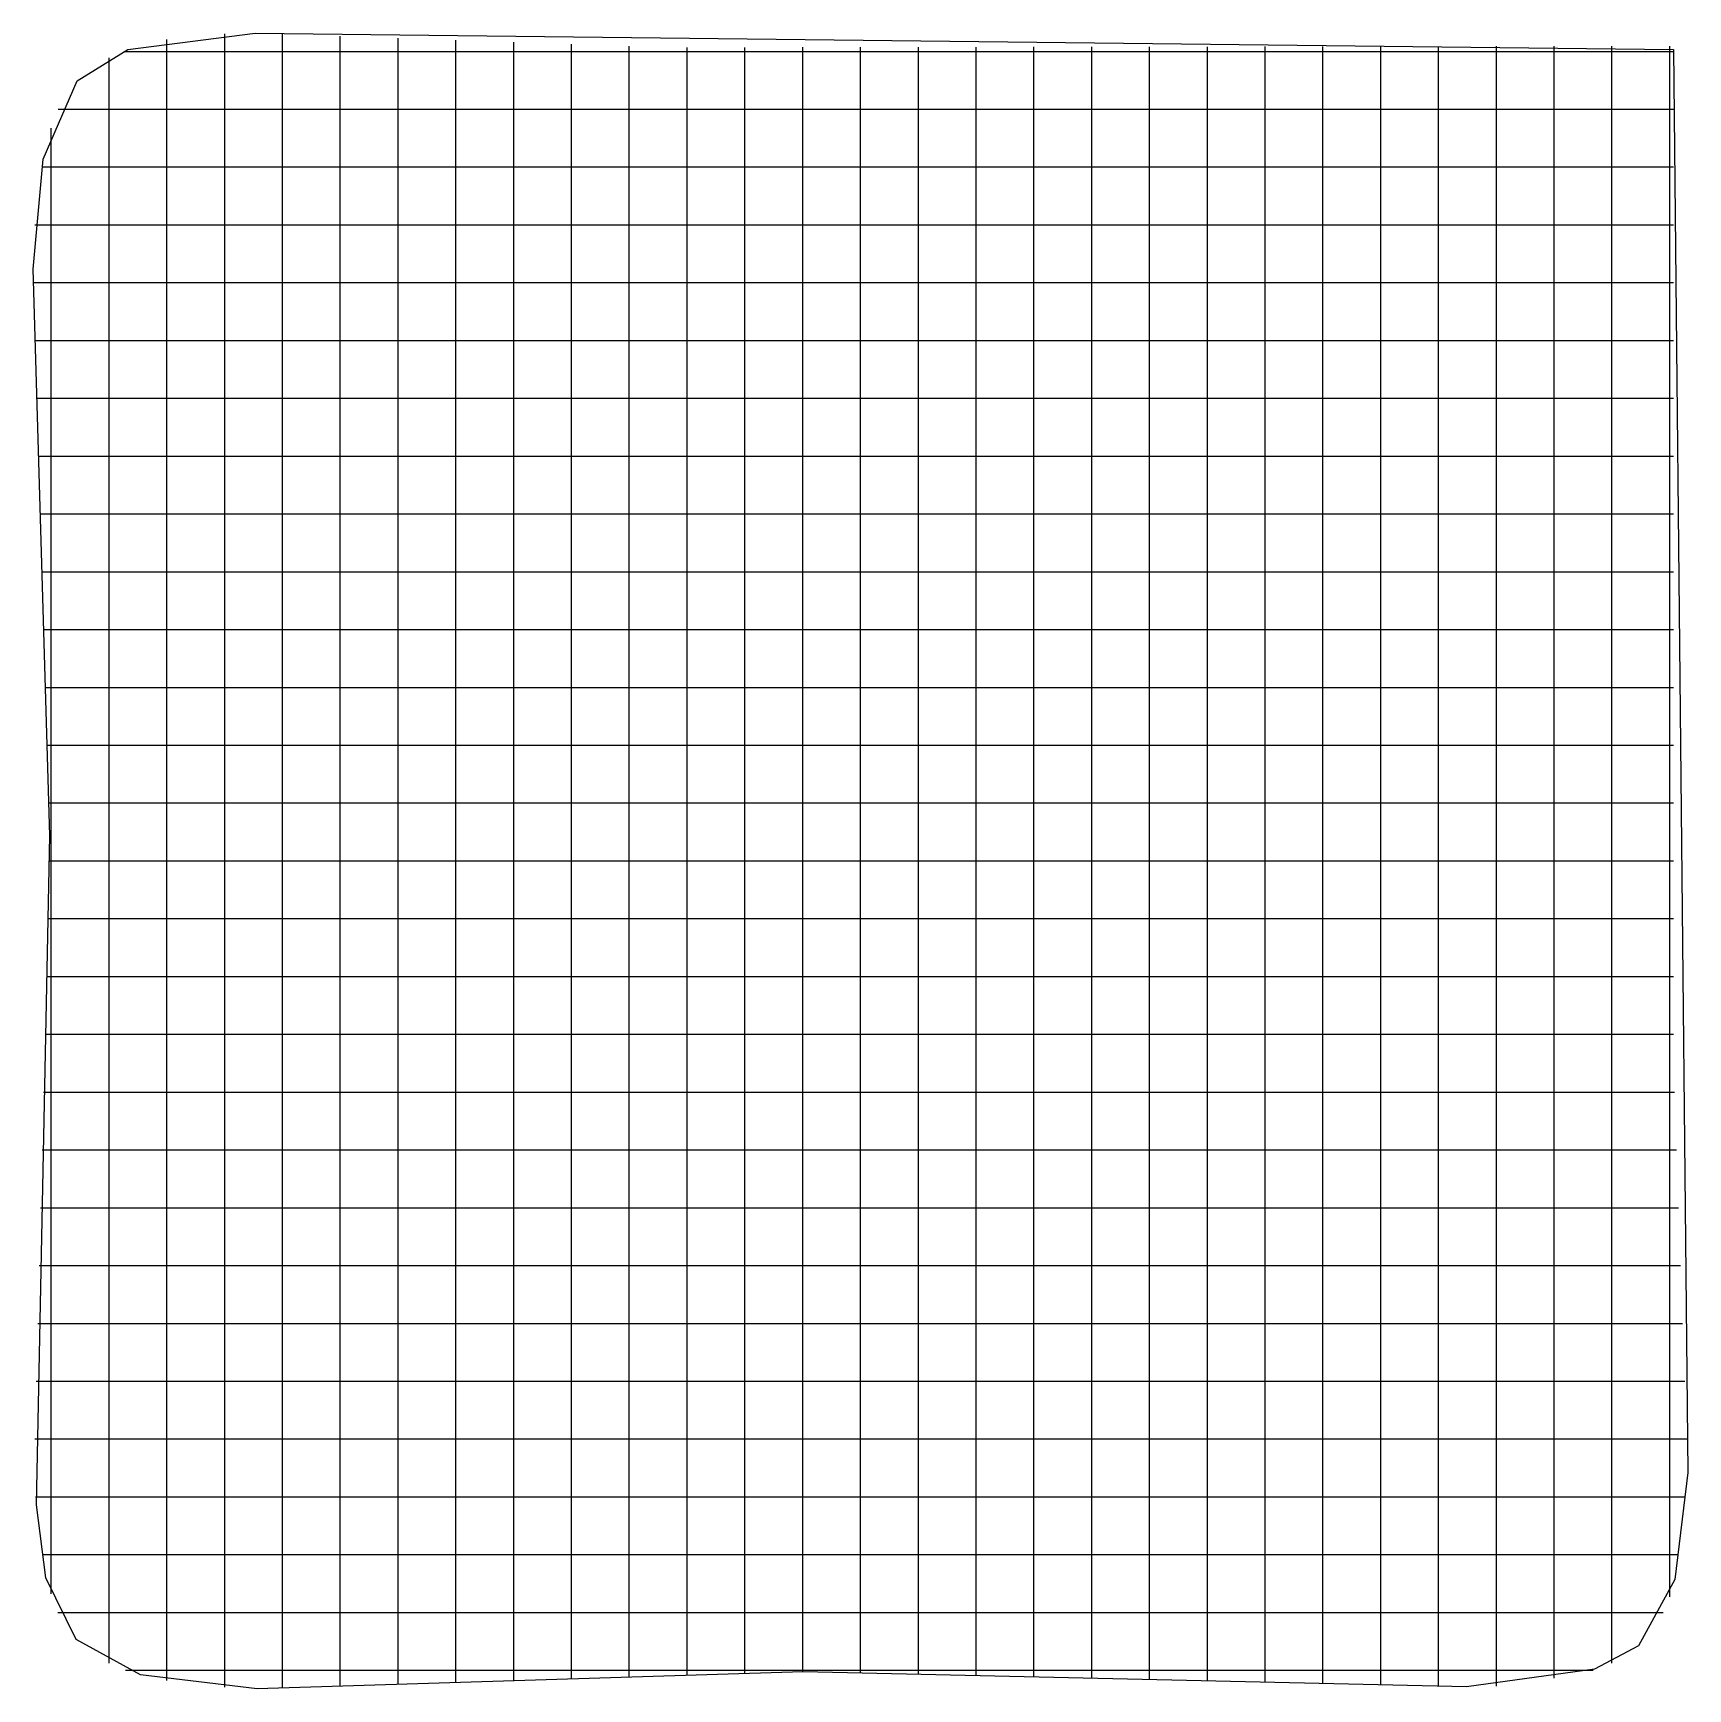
# Model space of a CAD drawing. Header units: metres. Extents: x 0.4 to 14.7, y 0.4 to 14.7.
import ezdxf

# ---------------------------------------------------------------- set-up
doc = ezdxf.new("R2010")
doc.units = ezdxf.units.M

msp = doc.modelspace()

# ---------------------------------------------------------------- linework, layer by layer
for p, q in [((1.593, 14.6), (1.593, 14.695)), ((2.093, 14.743), (2.093, 14.744)), ((2.093, 14.648), (2.093, 14.743)), ((2.093, 13.693), (2.093, 14.648)), ((2.593, 14.647), (2.593, 14.742)), ((2.593, 13.686), (2.593, 14.647)), ((3.093, 14.629), (3.093, 14.724)), ((3.093, 13.692), (3.093, 14.629)), ((3.593, 14.612), (3.593, 14.707)), ((3.593, 13.697), (3.593, 14.612)), ((4.093, 14.595), (4.093, 14.69)), ((4.593, 14.577), (4.593, 14.672)), ((5.093, 14.56), (5.093, 14.655)), ((5.593, 14.542), (5.593, 14.637)), ((6.093, 14.53), (6.093, 14.625)), ((6.593, 14.531), (6.593, 14.626)), ((7.093, 14.532), (7.093, 14.627)), ((7.593, 14.533), (7.593, 14.628)), ((8.093, 14.533), (8.093, 14.628)), ((8.593, 14.534), (8.593, 14.629)), ((9.093, 14.535), (9.093, 14.63)), ((9.593, 14.535), (9.593, 14.63)), ((10.093, 14.536), (10.093, 14.631)), ((10.593, 14.537), (10.593, 14.632)), ((11.093, 14.538), (11.093, 14.633)), ((11.593, 14.538), (11.593, 14.633)), ((12.093, 14.539), (12.093, 14.634)), ((12.593, 14.54), (12.593, 14.635)), ((13.093, 14.541), (13.093, 14.636)), ((13.593, 14.541), (13.593, 14.636)), ((14.093, 14.542), (14.093, 14.637)), ((14.593, 14.543), (14.593, 14.638)), ((1.093, 14.442), (1.093, 14.537)), ((1.221, 14.592), (1.316, 14.592)), ((1.221, 14.592), (1.316, 14.592)), ((1.316, 14.592), (1.661, 14.592)), ((1.593, 13.717), (1.593, 14.6)), ((1.661, 14.592), (1.866, 14.592)), ((1.866, 14.592), (2.341, 14.592)), ((2.341, 14.592), (3.366, 14.592)), ((3.366, 14.592), (3.461, 14.592)), ((3.461, 14.592), (3.666, 14.592)), ((3.666, 14.592), (4.141, 14.592)), ((4.093, 13.702), (4.093, 14.595)), ((4.141, 14.592), (5.166, 14.592)), ((4.593, 13.707), (4.593, 14.577)), ((5.093, 13.713), (5.093, 14.56)), ((5.166, 14.592), (5.261, 14.592)), ((5.261, 14.592), (5.466, 14.592)), ((5.466, 14.592), (5.734, 14.592)), ((5.593, 13.718), (5.593, 14.542)), ((5.734, 14.592), (5.829, 14.592)), ((5.829, 14.592), (6.855, 14.592)), ((6.093, 13.725), (6.093, 14.53)), ((6.593, 13.736), (6.593, 14.531)), ((6.855, 14.592), (7.329, 14.592)), ((7.093, 13.747), (7.093, 14.532)), ((7.329, 14.592), (7.534, 14.592)), ((7.534, 14.592), (7.629, 14.592)), ((7.593, 13.745), (7.593, 14.533)), ((7.629, 14.592), (8.655, 14.592)), ((8.093, 13.736), (8.093, 14.533)), ((8.593, 13.729), (8.593, 14.534)), ((8.655, 14.592), (9.129, 14.592)), ((9.093, 13.721), (9.093, 14.535)), ((9.129, 14.592), (9.334, 14.592)), ((9.334, 14.592), (9.429, 14.592)), ((9.429, 14.592), (10.455, 14.592)), ((9.593, 13.712), (9.593, 14.535)), ((10.093, 13.705), (10.093, 14.536)), ((10.455, 14.592), (10.929, 14.592)), ((10.593, 13.697), (10.593, 14.537)), ((10.929, 14.592), (11.134, 14.592)), ((11.093, 13.689), (11.093, 14.538)), ((11.134, 14.592), (11.229, 14.592)), ((11.229, 14.592), (12.255, 14.592)), ((11.593, 13.681), (11.593, 14.538)), ((12.093, 13.673), (12.093, 14.539)), ((12.255, 14.592), (12.729, 14.592)), ((12.593, 13.665), (12.593, 14.54)), ((12.729, 14.592), (12.934, 14.592)), ((12.934, 14.592), (13.029, 14.592)), ((13.029, 14.592), (14.055, 14.592)), ((13.093, 13.665), (13.093, 14.541)), ((13.593, 13.712), (13.593, 14.541)), ((14.055, 14.592), (14.421, 14.592)), ((14.093, 13.802), (14.093, 14.542)), ((14.421, 14.592), (14.626, 14.592)), ((14.593, 14.193), (14.593, 14.543)), ((1.093, 13.77), (1.093, 14.442)), ((14.593, 13.989), (14.593, 14.193)), ((0.654, 14.092), (0.749, 14.092)), ((0.654, 14.092), (0.749, 14.092)), ((0.749, 14.092), (1.482, 14.092)), ((1.482, 14.092), (1.956, 14.092)), ((1.956, 14.092), (2.161, 14.092)), ((2.161, 14.092), (2.256, 14.092)), ((2.256, 14.092), (3.282, 14.092)), ((3.282, 14.092), (3.756, 14.092)), ((3.756, 14.092), (3.961, 14.092)), ((3.961, 14.092), (4.056, 14.092)), ((4.056, 14.092), (5.082, 14.092)), ((5.082, 14.092), (5.556, 14.092)), ((5.556, 14.092), (5.761, 14.092)), ((5.761, 14.092), (5.856, 14.092)), ((5.856, 14.092), (6.882, 14.092)), ((6.882, 14.092), (7.356, 14.092)), ((7.356, 14.092), (7.561, 14.092)), ((7.561, 14.092), (7.656, 14.092)), ((7.656, 14.092), (8.682, 14.092)), ((8.682, 14.092), (9.156, 14.092)), ((9.156, 14.092), (9.361, 14.092)), ((9.361, 14.092), (9.456, 14.092)), ((9.456, 14.092), (10.482, 14.092)), ((10.482, 14.092), (10.956, 14.092)), ((10.956, 14.092), (11.161, 14.092)), ((11.161, 14.092), (11.256, 14.092)), ((11.256, 14.092), (12.282, 14.092)), ((12.282, 14.092), (12.756, 14.092)), ((12.756, 14.092), (12.961, 14.092)), ((12.961, 14.092), (13.056, 14.092)), ((13.056, 14.092), (14.082, 14.092)), ((14.082, 14.092), (14.421, 14.092)), ((14.421, 14.092), (14.626, 14.092)), ((0.593, 13.878), (0.593, 13.929)), ((14.593, 13.514), (14.593, 13.989)), ((0.593, 13.783), (0.593, 13.878)), ((0.593, 12.757), (0.593, 13.783)), ((1.093, 13.295), (1.093, 13.77)), ((7.093, 13.273), (7.093, 13.747)), ((14.093, 13.327), (14.093, 13.802)), ((1.593, 13.243), (1.593, 13.717)), ((2.093, 13.219), (2.093, 13.693)), ((2.593, 13.212), (2.593, 13.686)), ((3.093, 13.217), (3.093, 13.692)), ((3.593, 13.223), (3.593, 13.697)), ((4.093, 13.228), (4.093, 13.702)), ((4.593, 13.233), (4.593, 13.707)), ((5.093, 13.239), (5.093, 13.713)), ((5.593, 13.244), (5.593, 13.718)), ((6.093, 13.251), (6.093, 13.725)), ((6.593, 13.262), (6.593, 13.736)), ((7.593, 13.27), (7.593, 13.745)), ((8.093, 13.262), (8.093, 13.736)), ((8.593, 13.254), (8.593, 13.729)), ((9.093, 13.246), (9.093, 13.721)), ((9.593, 13.238), (9.593, 13.712)), ((10.093, 13.23), (10.093, 13.705)), ((10.593, 13.222), (10.593, 13.697)), ((11.093, 13.214), (11.093, 13.689)), ((11.593, 13.206), (11.593, 13.681)), ((12.093, 13.199), (12.093, 13.673)), ((12.593, 13.191), (12.593, 13.665)), ((13.093, 13.191), (13.093, 13.665)), ((13.593, 13.237), (13.593, 13.712)), ((0.511, 13.592), (0.606, 13.592)), ((0.511, 13.592), (0.606, 13.592)), ((0.606, 13.592), (1.437, 13.592)), ((1.437, 13.592), (1.911, 13.592)), ((1.911, 13.592), (2.116, 13.592)), ((2.116, 13.592), (2.211, 13.592)), ((2.211, 13.592), (3.237, 13.592)), ((3.237, 13.592), (3.711, 13.592)), ((3.711, 13.592), (3.916, 13.592)), ((3.916, 13.592), (4.011, 13.592)), ((4.011, 13.592), (5.037, 13.592)), ((5.037, 13.592), (5.511, 13.592)), ((5.511, 13.592), (5.716, 13.592)), ((5.716, 13.592), (5.811, 13.592)), ((5.811, 13.592), (6.837, 13.592)), ((6.837, 13.592), (7.311, 13.592)), ((7.311, 13.592), (7.516, 13.592)), ((7.516, 13.592), (7.611, 13.592)), ((7.611, 13.592), (8.637, 13.592)), ((8.637, 13.592), (9.111, 13.592)), ((9.111, 13.592), (9.316, 13.592)), ((9.316, 13.592), (9.411, 13.592)), ((9.411, 13.592), (10.437, 13.592)), ((10.437, 13.592), (10.911, 13.592)), ((10.911, 13.592), (11.116, 13.592)), ((11.116, 13.592), (11.211, 13.592)), ((11.211, 13.592), (12.237, 13.592)), ((12.237, 13.592), (12.711, 13.592)), ((12.711, 13.592), (12.916, 13.592)), ((12.916, 13.592), (13.011, 13.592)), ((13.011, 13.592), (14.037, 13.592)), ((14.037, 13.592), (14.421, 13.592)), ((14.421, 13.592), (14.626, 13.592)), ((14.593, 12.488), (14.593, 13.514)), ((14.093, 13.122), (14.093, 13.327)), ((1.093, 13.09), (1.093, 13.295)), ((1.593, 13.038), (1.593, 13.243)), ((2.093, 13.014), (2.093, 13.219)), ((2.593, 13.007), (2.593, 13.212)), ((3.093, 13.012), (3.093, 13.217)), ((3.593, 13.018), (3.593, 13.223)), ((4.093, 13.023), (4.093, 13.228)), ((4.593, 13.028), (4.593, 13.233)), ((5.093, 13.033), (5.093, 13.239)), ((5.593, 13.039), (5.593, 13.244)), ((6.093, 13.046), (6.093, 13.251)), ((6.593, 13.057), (6.593, 13.262)), ((7.093, 13.068), (7.093, 13.273)), ((7.593, 13.065), (7.593, 13.27)), ((8.093, 13.057), (8.093, 13.262)), ((8.593, 13.049), (8.593, 13.254)), ((9.093, 13.041), (9.093, 13.246)), ((9.593, 13.033), (9.593, 13.238)), ((10.093, 13.025), (10.093, 13.23)), ((10.593, 13.017), (10.593, 13.222)), ((11.093, 13.009), (11.093, 13.214)), ((11.593, 13.001), (11.593, 13.206)), ((12.093, 12.993), (12.093, 13.199)), ((12.593, 12.985), (12.593, 13.191)), ((13.093, 12.985), (13.093, 13.191)), ((13.593, 13.032), (13.593, 13.237)), ((0.451, 13.092), (0.546, 13.092)), ((0.451, 13.092), (0.546, 13.092)), ((0.546, 13.092), (1.418, 13.092)), ((1.093, 12.995), (1.093, 13.09)), ((1.418, 13.092), (1.892, 13.092)), ((1.593, 12.943), (1.593, 13.038)), ((1.892, 13.092), (2.097, 13.092)), ((2.097, 13.092), (2.192, 13.092)), ((2.192, 13.092), (3.218, 13.092)), ((3.218, 13.092), (3.692, 13.092)), ((3.692, 13.092), (3.897, 13.092)), ((3.897, 13.092), (3.992, 13.092)), ((3.992, 13.092), (5.018, 13.092)), ((5.018, 13.092), (5.492, 13.092)), ((5.093, 12.939), (5.093, 13.033)), ((5.492, 13.092), (5.697, 13.092)), ((5.593, 12.944), (5.593, 13.039)), ((5.697, 13.092), (5.792, 13.092)), ((5.792, 13.092), (6.818, 13.092)), ((6.093, 12.951), (6.093, 13.046)), ((6.593, 12.962), (6.593, 13.057)), ((6.818, 13.092), (7.292, 13.092)), ((7.093, 12.973), (7.093, 13.068)), ((7.292, 13.092), (7.497, 13.092)), ((7.497, 13.092), (7.592, 13.092)), ((7.592, 13.092), (8.618, 13.092)), ((7.593, 12.97), (7.593, 13.065)), ((8.093, 12.962), (8.093, 13.057)), ((8.593, 12.954), (8.593, 13.049)), ((8.618, 13.092), (9.092, 13.092)), ((9.092, 13.092), (9.297, 13.092)), ((9.093, 12.946), (9.093, 13.041)), ((9.297, 13.092), (9.392, 13.092)), ((9.392, 13.092), (10.418, 13.092)), ((9.593, 12.938), (9.593, 13.033)), ((10.418, 13.092), (10.892, 13.092)), ((10.892, 13.092), (11.097, 13.092)), ((11.097, 13.092), (11.192, 13.092)), ((11.192, 13.092), (12.218, 13.092)), ((12.218, 13.092), (12.692, 13.092)), ((12.692, 13.092), (12.897, 13.092)), ((12.897, 13.092), (12.992, 13.092)), ((12.992, 13.092), (14.018, 13.092)), ((13.593, 12.937), (13.593, 13.032)), ((14.018, 13.092), (14.421, 13.092)), ((14.093, 13.027), (14.093, 13.122)), ((14.421, 13.092), (14.626, 13.092)), ((1.093, 11.97), (1.093, 12.995)), ((1.593, 11.917), (1.593, 12.943)), ((2.093, 12.919), (2.093, 13.014)), ((2.093, 11.893), (2.093, 12.919)), ((2.593, 12.912), (2.593, 13.007)), ((2.593, 11.886), (2.593, 12.912)), ((3.093, 12.917), (3.093, 13.012)), ((3.093, 11.892), (3.093, 12.917)), ((3.593, 12.923), (3.593, 13.018)), ((3.593, 11.897), (3.593, 12.923)), ((4.093, 12.928), (4.093, 13.023)), ((4.093, 11.902), (4.093, 12.928)), ((4.593, 12.933), (4.593, 13.028)), ((4.593, 11.907), (4.593, 12.933)), ((5.093, 11.913), (5.093, 12.939)), ((5.593, 11.918), (5.593, 12.944)), ((6.093, 11.925), (6.093, 12.951)), ((6.593, 11.936), (6.593, 12.962)), ((7.093, 11.947), (7.093, 12.973)), ((7.593, 11.945), (7.593, 12.97)), ((8.093, 11.936), (8.093, 12.962)), ((8.593, 11.929), (8.593, 12.954)), ((9.093, 11.921), (9.093, 12.946)), ((9.593, 11.912), (9.593, 12.938)), ((10.093, 12.93), (10.093, 13.025)), ((10.093, 11.905), (10.093, 12.93)), ((10.593, 12.922), (10.593, 13.017)), ((10.593, 11.897), (10.593, 12.922)), ((11.093, 12.915), (11.093, 13.009)), ((11.093, 11.889), (11.093, 12.915)), ((11.593, 12.906), (11.593, 13.001)), ((11.593, 11.881), (11.593, 12.906)), ((12.093, 12.899), (12.093, 12.993)), ((12.093, 11.873), (12.093, 12.899)), ((12.593, 12.891), (12.593, 12.985)), ((12.593, 11.865), (12.593, 12.891)), ((13.093, 12.891), (13.093, 12.985)), ((13.093, 11.865), (13.093, 12.891)), ((13.593, 11.912), (13.593, 12.937)), ((14.093, 12.002), (14.093, 13.027)), ((0.593, 12.283), (0.593, 12.757)), ((0.438, 12.592), (0.533, 12.592)), ((0.438, 12.592), (0.533, 12.592)), ((0.533, 12.592), (1.414, 12.592)), ((1.414, 12.592), (1.888, 12.592)), ((1.888, 12.592), (2.093, 12.592)), ((2.093, 12.592), (2.188, 12.592)), ((2.188, 12.592), (3.214, 12.592)), ((3.214, 12.592), (3.688, 12.592)), ((3.688, 12.592), (3.893, 12.592)), ((3.893, 12.592), (3.988, 12.592)), ((3.988, 12.592), (5.014, 12.592)), ((5.014, 12.592), (5.488, 12.592)), ((5.488, 12.592), (5.693, 12.592)), ((5.693, 12.592), (5.788, 12.592)), ((5.788, 12.592), (6.814, 12.592)), ((6.814, 12.592), (7.288, 12.592)), ((7.288, 12.592), (7.493, 12.592)), ((7.493, 12.592), (7.588, 12.592)), ((7.588, 12.592), (8.614, 12.592)), ((8.614, 12.592), (9.088, 12.592)), ((9.088, 12.592), (9.293, 12.592)), ((9.293, 12.592), (9.388, 12.592)), ((9.388, 12.592), (10.414, 12.592)), ((10.414, 12.592), (10.888, 12.592)), ((10.888, 12.592), (11.093, 12.592)), ((11.093, 12.592), (11.188, 12.592)), ((11.188, 12.592), (12.214, 12.592)), ((12.214, 12.592), (12.688, 12.592)), ((12.688, 12.592), (12.893, 12.592)), ((12.893, 12.592), (12.988, 12.592)), ((12.988, 12.592), (14.014, 12.592)), ((14.014, 12.592), (14.421, 12.592)), ((14.421, 12.592), (14.626, 12.592)), ((14.593, 12.393), (14.593, 12.488)), ((14.593, 12.189), (14.593, 12.393)), ((0.593, 12.078), (0.593, 12.283)), ((14.593, 11.714), (14.593, 12.189)), ((0.453, 12.092), (0.548, 12.092)), ((0.453, 12.092), (0.548, 12.092)), ((0.548, 12.092), (1.418, 12.092)), ((0.593, 11.983), (0.593, 12.078)), ((1.418, 12.092), (1.893, 12.092)), ((1.893, 12.092), (2.098, 12.092)), ((2.098, 12.092), (2.193, 12.092)), ((2.193, 12.092), (3.218, 12.092)), ((3.218, 12.092), (3.693, 12.092)), ((3.693, 12.092), (3.898, 12.092)), ((3.898, 12.092), (3.993, 12.092)), ((3.993, 12.092), (5.018, 12.092)), ((5.018, 12.092), (5.493, 12.092)), ((5.493, 12.092), (5.698, 12.092)), ((5.698, 12.092), (5.793, 12.092)), ((5.793, 12.092), (6.818, 12.092)), ((6.818, 12.092), (7.293, 12.092)), ((7.293, 12.092), (7.498, 12.092)), ((7.498, 12.092), (7.593, 12.092)), ((7.593, 12.092), (8.618, 12.092)), ((8.618, 12.092), (9.093, 12.092)), ((9.093, 12.092), (9.298, 12.092)), ((9.298, 12.092), (9.393, 12.092)), ((9.393, 12.092), (10.418, 12.092)), ((10.418, 12.092), (10.893, 12.092)), ((10.893, 12.092), (11.098, 12.092)), ((11.098, 12.092), (11.193, 12.092)), ((11.193, 12.092), (12.218, 12.092)), ((12.218, 12.092), (12.693, 12.092)), ((12.693, 12.092), (12.898, 12.092)), ((12.898, 12.092), (12.993, 12.092)), ((12.993, 12.092), (14.018, 12.092)), ((14.018, 12.092), (14.421, 12.092)), ((14.421, 12.092), (14.626, 12.092)), ((0.593, 10.957), (0.593, 11.983)), ((1.093, 11.495), (1.093, 11.97)), ((1.593, 11.443), (1.593, 11.917)), ((2.093, 11.419), (2.093, 11.893)), ((2.593, 11.412), (2.593, 11.886)), ((3.093, 11.417), (3.093, 11.892)), ((3.593, 11.423), (3.593, 11.897)), ((4.093, 11.428), (4.093, 11.902)), ((4.593, 11.433), (4.593, 11.907)), ((5.093, 11.439), (5.093, 11.913)), ((5.593, 11.444), (5.593, 11.918)), ((6.093, 11.451), (6.093, 11.925)), ((6.593, 11.462), (6.593, 11.936)), ((7.093, 11.473), (7.093, 11.947)), ((7.593, 11.47), (7.593, 11.945)), ((8.093, 11.462), (8.093, 11.936)), ((8.593, 11.454), (8.593, 11.929)), ((9.093, 11.446), (9.093, 11.921)), ((9.593, 11.438), (9.593, 11.912)), ((10.093, 11.43), (10.093, 11.905)), ((10.593, 11.422), (10.593, 11.897)), ((11.093, 11.414), (11.093, 11.889)), ((13.593, 11.437), (13.593, 11.912)), ((14.093, 11.527), (14.093, 12.002)), ((11.593, 11.406), (11.593, 11.881)), ((12.093, 11.399), (12.093, 11.873)), ((12.593, 11.391), (12.593, 11.865)), ((13.093, 11.391), (13.093, 11.865)), ((14.593, 10.688), (14.593, 11.714)), ((0.468, 11.592), (0.563, 11.592)), ((0.468, 11.592), (0.563, 11.592)), ((0.563, 11.592), (1.423, 11.592)), ((1.093, 11.29), (1.093, 11.495)), ((1.423, 11.592), (1.897, 11.592)), ((1.897, 11.592), (2.103, 11.592)), ((2.103, 11.592), (2.197, 11.592)), ((2.197, 11.592), (3.223, 11.592)), ((3.223, 11.592), (3.697, 11.592)), ((3.697, 11.592), (3.903, 11.592)), ((3.903, 11.592), (3.997, 11.592)), ((3.997, 11.592), (5.023, 11.592)), ((5.023, 11.592), (5.497, 11.592)), ((5.497, 11.592), (5.703, 11.592)), ((5.703, 11.592), (5.797, 11.592)), ((5.797, 11.592), (6.823, 11.592)), ((6.593, 11.257), (6.593, 11.462)), ((6.823, 11.592), (7.297, 11.592)), ((7.093, 11.268), (7.093, 11.473)), ((7.297, 11.592), (7.503, 11.592)), ((7.503, 11.592), (7.597, 11.592)), ((7.593, 11.265), (7.593, 11.47)), ((7.597, 11.592), (8.623, 11.592)), ((8.093, 11.257), (8.093, 11.462)), ((8.623, 11.592), (9.097, 11.592)), ((9.097, 11.592), (9.303, 11.592)), ((9.303, 11.592), (9.397, 11.592)), ((9.397, 11.592), (10.423, 11.592)), ((10.423, 11.592), (10.897, 11.592)), ((10.897, 11.592), (11.103, 11.592)), ((11.103, 11.592), (11.197, 11.592)), ((11.197, 11.592), (12.223, 11.592)), ((12.223, 11.592), (12.697, 11.592)), ((12.697, 11.592), (12.903, 11.592)), ((12.903, 11.592), (12.997, 11.592)), ((12.997, 11.592), (14.023, 11.592)), ((14.023, 11.592), (14.421, 11.592)), ((14.093, 11.322), (14.093, 11.527)), ((14.421, 11.592), (14.626, 11.592)), ((1.593, 11.238), (1.593, 11.443)), ((2.093, 11.214), (2.093, 11.419)), ((2.593, 11.207), (2.593, 11.412)), ((3.093, 11.212), (3.093, 11.417)), ((3.593, 11.218), (3.593, 11.423)), ((4.093, 11.223), (4.093, 11.428)), ((4.593, 11.228), (4.593, 11.433)), ((5.093, 11.233), (5.093, 11.439)), ((5.593, 11.239), (5.593, 11.444)), ((6.093, 11.246), (6.093, 11.451)), ((8.593, 11.249), (8.593, 11.454)), ((9.093, 11.241), (9.093, 11.446)), ((9.593, 11.233), (9.593, 11.438)), ((10.093, 11.225), (10.093, 11.43)), ((10.593, 11.217), (10.593, 11.422)), ((11.093, 11.209), (11.093, 11.414)), ((11.593, 11.201), (11.593, 11.406)), ((12.093, 11.193), (12.093, 11.399)), ((12.593, 11.185), (12.593, 11.391)), ((13.093, 11.185), (13.093, 11.391)), ((13.593, 11.232), (13.593, 11.437)), ((14.093, 11.227), (14.093, 11.322)), ((1.093, 11.195), (1.093, 11.29)), ((1.093, 10.17), (1.093, 11.195)), ((1.593, 11.143), (1.593, 11.238)), ((2.093, 11.119), (2.093, 11.214)), ((2.593, 11.112), (2.593, 11.207)), ((3.093, 11.117), (3.093, 11.212)), ((3.593, 11.123), (3.593, 11.218)), ((4.093, 11.128), (4.093, 11.223)), ((4.593, 11.133), (4.593, 11.228)), ((5.093, 11.139), (5.093, 11.233)), ((5.593, 11.144), (5.593, 11.239)), ((6.093, 11.151), (6.093, 11.246)), ((6.593, 11.162), (6.593, 11.257)), ((7.093, 11.173), (7.093, 11.268)), ((7.093, 10.147), (7.093, 11.173)), ((7.593, 11.17), (7.593, 11.265)), ((7.593, 10.145), (7.593, 11.17)), ((8.093, 11.162), (8.093, 11.257)), ((8.593, 11.154), (8.593, 11.249)), ((9.093, 11.146), (9.093, 11.241)), ((9.593, 11.138), (9.593, 11.233)), ((10.093, 11.13), (10.093, 11.225)), ((10.593, 11.122), (10.593, 11.217)), ((11.093, 11.115), (11.093, 11.209)), ((11.593, 11.106), (11.593, 11.201)), ((12.093, 11.099), (12.093, 11.193)), ((12.593, 11.091), (12.593, 11.185)), ((13.093, 11.091), (13.093, 11.185)), ((13.593, 11.137), (13.593, 11.232)), ((14.093, 10.202), (14.093, 11.227)), ((0.484, 11.092), (0.579, 11.092)), ((0.484, 11.092), (0.579, 11.092)), ((0.579, 11.092), (1.428, 11.092)), ((1.428, 11.092), (1.902, 11.092)), ((1.593, 10.117), (1.593, 11.143)), ((1.902, 11.092), (2.108, 11.092)), ((2.093, 10.093), (2.093, 11.119)), ((2.108, 11.092), (2.202, 11.092)), ((2.202, 11.092), (3.228, 11.092)), ((2.593, 10.086), (2.593, 11.112)), ((3.093, 10.092), (3.093, 11.117)), ((3.228, 11.092), (3.702, 11.092)), ((3.593, 10.097), (3.593, 11.123)), ((3.702, 11.092), (3.908, 11.092)), ((3.908, 11.092), (4.002, 11.092)), ((4.002, 11.092), (5.028, 11.092)), ((4.093, 10.102), (4.093, 11.128)), ((4.593, 10.107), (4.593, 11.133)), ((5.028, 11.092), (5.502, 11.092)), ((5.093, 10.113), (5.093, 11.139)), ((5.502, 11.092), (5.708, 11.092)), ((5.593, 10.118), (5.593, 11.144)), ((5.708, 11.092), (5.802, 11.092)), ((5.802, 11.092), (6.828, 11.092)), ((6.093, 10.125), (6.093, 11.151)), ((6.593, 10.136), (6.593, 11.162)), ((6.828, 11.092), (7.302, 11.092)), ((7.302, 11.092), (7.508, 11.092)), ((7.508, 11.092), (7.602, 11.092)), ((7.602, 11.092), (8.628, 11.092)), ((8.093, 10.136), (8.093, 11.162)), ((8.593, 10.129), (8.593, 11.154)), ((8.628, 11.092), (9.102, 11.092)), ((9.093, 10.121), (9.093, 11.146)), ((9.102, 11.092), (9.308, 11.092)), ((9.308, 11.092), (9.402, 11.092)), ((9.402, 11.092), (10.428, 11.092)), ((9.593, 10.112), (9.593, 11.138)), ((10.093, 10.105), (10.093, 11.13)), ((10.428, 11.092), (10.902, 11.092)), ((10.593, 10.097), (10.593, 11.122)), ((10.902, 11.092), (11.108, 11.092)), ((11.093, 10.089), (11.093, 11.115)), ((11.108, 11.092), (11.202, 11.092)), ((11.202, 11.092), (12.228, 11.092)), ((11.593, 10.081), (11.593, 11.106)), ((12.093, 10.073), (12.093, 11.099)), ((12.228, 11.092), (12.702, 11.092)), ((12.593, 10.065), (12.593, 11.091)), ((12.702, 11.092), (12.908, 11.092)), ((12.908, 11.092), (13.002, 11.092)), ((13.002, 11.092), (14.028, 11.092)), ((13.093, 10.065), (13.093, 11.091)), ((13.593, 10.112), (13.593, 11.137)), ((14.028, 11.092), (14.421, 11.092)), ((14.421, 11.092), (14.626, 11.092)), ((0.593, 10.483), (0.593, 10.957)), ((14.593, 10.593), (14.593, 10.688)), ((0.499, 10.592), (0.594, 10.592)), ((0.499, 10.592), (0.594, 10.592)), ((0.593, 10.278), (0.593, 10.483)), ((0.594, 10.592), (1.433, 10.592)), ((1.433, 10.592), (1.907, 10.592)), ((1.907, 10.592), (2.112, 10.592)), ((2.112, 10.592), (2.207, 10.592)), ((2.207, 10.592), (3.233, 10.592)), ((3.233, 10.592), (3.707, 10.592)), ((3.707, 10.592), (3.912, 10.592)), ((3.912, 10.592), (4.007, 10.592)), ((4.007, 10.592), (5.033, 10.592)), ((5.033, 10.592), (5.507, 10.592)), ((5.507, 10.592), (5.712, 10.592)), ((5.712, 10.592), (5.807, 10.592)), ((5.807, 10.592), (6.833, 10.592)), ((6.833, 10.592), (7.307, 10.592)), ((7.307, 10.592), (7.512, 10.592)), ((7.512, 10.592), (7.607, 10.592)), ((7.607, 10.592), (8.633, 10.592)), ((8.633, 10.592), (9.107, 10.592)), ((9.107, 10.592), (9.312, 10.592)), ((9.312, 10.592), (9.407, 10.592)), ((9.407, 10.592), (10.433, 10.592)), ((10.433, 10.592), (10.907, 10.592)), ((10.907, 10.592), (11.112, 10.592)), ((11.112, 10.592), (11.207, 10.592)), ((11.207, 10.592), (12.233, 10.592)), ((12.233, 10.592), (12.707, 10.592)), ((12.707, 10.592), (12.912, 10.592)), ((12.912, 10.592), (13.007, 10.592)), ((13.007, 10.592), (14.033, 10.592)), ((14.033, 10.592), (14.421, 10.592)), ((14.421, 10.592), (14.626, 10.592)), ((14.593, 10.389), (14.593, 10.593)), ((14.593, 9.914), (14.593, 10.389)), ((0.593, 10.183), (0.593, 10.278)), ((0.593, 9.157), (0.593, 10.183)), ((1.093, 9.695), (1.093, 10.17)), ((14.093, 9.727), (14.093, 10.202)), ((0.514, 10.092), (0.609, 10.092)), ((0.514, 10.092), (0.609, 10.092)), ((0.609, 10.092), (1.438, 10.092)), ((1.438, 10.092), (1.912, 10.092)), ((1.593, 9.643), (1.593, 10.117)), ((1.912, 10.092), (2.117, 10.092)), ((2.093, 9.619), (2.093, 10.093)), ((2.117, 10.092), (2.212, 10.092)), ((2.212, 10.092), (3.238, 10.092)), ((2.593, 9.612), (2.593, 10.086)), ((3.093, 9.617), (3.093, 10.092)), ((3.238, 10.092), (3.712, 10.092)), ((3.593, 9.623), (3.593, 10.097)), ((3.712, 10.092), (3.917, 10.092)), ((3.917, 10.092), (4.012, 10.092)), ((4.012, 10.092), (5.038, 10.092)), ((4.093, 9.628), (4.093, 10.102)), ((4.593, 9.633), (4.593, 10.107)), ((5.038, 10.092), (5.512, 10.092)), ((5.093, 9.639), (5.093, 10.113)), ((5.512, 10.092), (5.717, 10.092)), ((5.593, 9.644), (5.593, 10.118)), ((5.717, 10.092), (5.812, 10.092)), ((5.812, 10.092), (6.838, 10.092)), ((6.093, 9.651), (6.093, 10.125)), ((6.593, 9.662), (6.593, 10.136)), ((6.838, 10.092), (7.312, 10.092)), ((7.093, 9.673), (7.093, 10.147)), ((7.312, 10.092), (7.517, 10.092)), ((7.517, 10.092), (7.612, 10.092)), ((7.593, 9.67), (7.593, 10.145)), ((7.612, 10.092), (8.638, 10.092)), ((8.093, 9.662), (8.093, 10.136)), ((8.593, 9.654), (8.593, 10.129)), ((8.638, 10.092), (9.112, 10.092)), ((9.093, 9.646), (9.093, 10.121)), ((9.112, 10.092), (9.317, 10.092)), ((9.317, 10.092), (9.412, 10.092)), ((9.412, 10.092), (10.438, 10.092)), ((9.593, 9.638), (9.593, 10.112)), ((10.093, 9.63), (10.093, 10.105)), ((10.438, 10.092), (10.912, 10.092)), ((10.593, 9.622), (10.593, 10.097)), ((10.912, 10.092), (11.117, 10.092)), ((11.093, 9.614), (11.093, 10.089)), ((11.117, 10.092), (11.212, 10.092)), ((11.212, 10.092), (12.238, 10.092)), ((11.593, 9.606), (11.593, 10.081)), ((12.093, 9.599), (12.093, 10.073)), ((12.238, 10.092), (12.712, 10.092)), ((12.593, 9.591), (12.593, 10.065)), ((12.712, 10.092), (12.917, 10.092)), ((12.917, 10.092), (13.012, 10.092)), ((13.012, 10.092), (14.038, 10.092)), ((13.093, 9.591), (13.093, 10.065)), ((13.593, 9.637), (13.593, 10.112)), ((14.038, 10.092), (14.421, 10.092)), ((14.421, 10.092), (14.626, 10.092)), ((14.593, 8.888), (14.593, 9.914)), ((1.093, 9.49), (1.093, 9.695)), ((1.593, 9.438), (1.593, 9.643)), ((2.093, 9.414), (2.093, 9.619)), ((2.593, 9.407), (2.593, 9.612)), ((3.093, 9.412), (3.093, 9.617)), ((3.593, 9.418), (3.593, 9.623)), ((4.093, 9.423), (4.093, 9.628)), ((4.593, 9.428), (4.593, 9.633)), ((5.093, 9.433), (5.093, 9.639)), ((5.593, 9.439), (5.593, 9.644)), ((6.093, 9.446), (6.093, 9.651)), ((6.593, 9.457), (6.593, 9.662)), ((7.093, 9.468), (7.093, 9.673)), ((7.593, 9.465), (7.593, 9.67)), ((8.093, 9.457), (8.093, 9.662)), ((8.593, 9.449), (8.593, 9.654)), ((9.093, 9.441), (9.093, 9.646)), ((9.593, 9.433), (9.593, 9.638)), ((10.093, 9.425), (10.093, 9.63)), ((10.593, 9.417), (10.593, 9.622)), ((11.093, 9.409), (11.093, 9.614)), ((11.593, 9.401), (11.593, 9.606)), ((12.093, 9.393), (12.093, 9.599)), ((13.593, 9.432), (13.593, 9.637)), ((14.093, 9.522), (14.093, 9.727)), ((0.529, 9.592), (0.624, 9.592)), ((0.529, 9.592), (0.624, 9.592)), ((0.624, 9.592), (1.442, 9.592)), ((1.093, 9.395), (1.093, 9.49)), ((1.442, 9.592), (1.917, 9.592)), ((1.917, 9.592), (2.122, 9.592)), ((2.122, 9.592), (2.217, 9.592)), ((2.217, 9.592), (3.242, 9.592)), ((3.242, 9.592), (3.717, 9.592)), ((3.717, 9.592), (3.922, 9.592)), ((3.922, 9.592), (4.017, 9.592)), ((4.017, 9.592), (5.042, 9.592)), ((5.042, 9.592), (5.517, 9.592)), ((5.517, 9.592), (5.722, 9.592)), ((5.722, 9.592), (5.817, 9.592)), ((5.817, 9.592), (6.842, 9.592)), ((6.593, 9.362), (6.593, 9.457)), ((6.842, 9.592), (7.317, 9.592)), ((7.093, 9.373), (7.093, 9.468)), ((7.317, 9.592), (7.522, 9.592)), ((7.522, 9.592), (7.617, 9.592)), ((7.593, 9.37), (7.593, 9.465)), ((7.617, 9.592), (8.642, 9.592)), ((8.093, 9.362), (8.093, 9.457)), ((8.642, 9.592), (9.117, 9.592)), ((9.117, 9.592), (9.322, 9.592)), ((9.322, 9.592), (9.417, 9.592)), ((9.417, 9.592), (10.442, 9.592)), ((10.442, 9.592), (10.917, 9.592)), ((10.917, 9.592), (11.122, 9.592)), ((11.122, 9.592), (11.217, 9.592)), ((11.217, 9.592), (12.242, 9.592)), ((12.242, 9.592), (12.717, 9.592)), ((12.593, 9.385), (12.593, 9.591)), ((12.717, 9.592), (12.922, 9.592)), ((12.922, 9.592), (13.017, 9.592)), ((13.017, 9.592), (14.042, 9.592)), ((13.093, 9.385), (13.093, 9.591)), ((14.042, 9.592), (14.421, 9.592)), ((14.093, 9.427), (14.093, 9.522)), ((14.421, 9.592), (14.626, 9.592)), ((1.093, 8.37), (1.093, 9.395)), ((1.593, 9.343), (1.593, 9.438)), ((1.593, 8.317), (1.593, 9.343)), ((2.093, 9.319), (2.093, 9.414)), ((2.093, 8.293), (2.093, 9.319)), ((2.593, 9.312), (2.593, 9.407)), ((2.593, 8.286), (2.593, 9.312)), ((3.093, 9.317), (3.093, 9.412)), ((3.093, 8.292), (3.093, 9.317)), ((3.593, 9.323), (3.593, 9.418)), ((3.593, 8.297), (3.593, 9.323)), ((4.093, 9.328), (4.093, 9.423)), ((4.093, 8.302), (4.093, 9.328)), ((4.593, 9.333), (4.593, 9.428)), ((4.593, 8.307), (4.593, 9.333)), ((5.093, 9.339), (5.093, 9.433)), ((5.093, 8.313), (5.093, 9.339)), ((5.593, 9.344), (5.593, 9.439)), ((5.593, 8.318), (5.593, 9.344)), ((6.093, 9.351), (6.093, 9.446)), ((6.093, 8.325), (6.093, 9.351)), ((6.593, 8.336), (6.593, 9.362)), ((7.093, 8.347), (7.093, 9.373)), ((7.593, 8.345), (7.593, 9.37)), ((8.093, 8.336), (8.093, 9.362)), ((8.593, 9.354), (8.593, 9.449)), ((8.593, 8.329), (8.593, 9.354)), ((9.093, 9.346), (9.093, 9.441)), ((9.093, 8.321), (9.093, 9.346)), ((9.593, 9.338), (9.593, 9.433)), ((9.593, 8.312), (9.593, 9.338)), ((10.093, 9.33), (10.093, 9.425)), ((10.093, 8.305), (10.093, 9.33)), ((10.593, 9.322), (10.593, 9.417)), ((10.593, 8.297), (10.593, 9.322)), ((11.093, 9.315), (11.093, 9.409)), ((11.093, 8.289), (11.093, 9.315)), ((11.593, 9.306), (11.593, 9.401)), ((12.093, 9.299), (12.093, 9.393)), ((12.593, 9.291), (12.593, 9.385)), ((13.093, 9.291), (13.093, 9.385)), ((13.593, 9.337), (13.593, 9.432)), ((13.593, 8.312), (13.593, 9.337)), ((14.093, 8.402), (14.093, 9.427)), ((11.593, 8.281), (11.593, 9.306)), ((12.093, 8.273), (12.093, 9.299)), ((12.593, 8.265), (12.593, 9.291)), ((13.093, 8.265), (13.093, 9.291)), ((0.545, 9.092), (0.64, 9.092)), ((0.545, 9.092), (0.64, 9.092)), ((0.593, 8.683), (0.593, 9.157)), ((0.64, 9.092), (1.447, 9.092)), ((1.447, 9.092), (1.922, 9.092)), ((1.922, 9.092), (2.127, 9.092)), ((2.127, 9.092), (2.222, 9.092)), ((2.222, 9.092), (3.247, 9.092)), ((3.247, 9.092), (3.722, 9.092)), ((3.722, 9.092), (3.927, 9.092)), ((3.927, 9.092), (4.022, 9.092)), ((4.022, 9.092), (5.047, 9.092)), ((5.047, 9.092), (5.522, 9.092)), ((5.522, 9.092), (5.727, 9.092)), ((5.727, 9.092), (5.822, 9.092)), ((5.822, 9.092), (6.847, 9.092)), ((6.847, 9.092), (7.322, 9.092)), ((7.322, 9.092), (7.527, 9.092)), ((7.527, 9.092), (7.622, 9.092)), ((7.622, 9.092), (8.647, 9.092)), ((8.647, 9.092), (9.122, 9.092)), ((9.122, 9.092), (9.327, 9.092)), ((9.327, 9.092), (9.422, 9.092)), ((9.422, 9.092), (10.447, 9.092)), ((10.447, 9.092), (10.922, 9.092)), ((10.922, 9.092), (11.127, 9.092)), ((11.127, 9.092), (11.222, 9.092)), ((11.222, 9.092), (12.247, 9.092)), ((12.247, 9.092), (12.722, 9.092)), ((12.722, 9.092), (12.927, 9.092)), ((12.927, 9.092), (13.022, 9.092)), ((13.022, 9.092), (14.047, 9.092)), ((14.047, 9.092), (14.421, 9.092)), ((14.421, 9.092), (14.626, 9.092)), ((14.593, 8.793), (14.593, 8.888)), ((14.593, 8.589), (14.593, 8.793)), ((0.56, 8.592), (0.655, 8.592)), ((0.56, 8.592), (0.655, 8.592)), ((0.593, 8.478), (0.593, 8.683)), ((0.655, 8.592), (1.452, 8.592)), ((1.452, 8.592), (1.926, 8.592)), ((1.926, 8.592), (2.132, 8.592)), ((2.132, 8.592), (2.226, 8.592)), ((2.226, 8.592), (3.252, 8.592)), ((3.252, 8.592), (3.726, 8.592)), ((3.726, 8.592), (3.932, 8.592)), ((3.932, 8.592), (4.026, 8.592)), ((4.026, 8.592), (5.052, 8.592)), ((5.052, 8.592), (5.526, 8.592)), ((5.526, 8.592), (5.732, 8.592)), ((5.732, 8.592), (5.826, 8.592)), ((5.826, 8.592), (6.852, 8.592)), ((6.852, 8.592), (7.326, 8.592)), ((7.326, 8.592), (7.532, 8.592)), ((7.532, 8.592), (7.626, 8.592)), ((7.626, 8.592), (8.652, 8.592)), ((8.652, 8.592), (9.126, 8.592)), ((9.126, 8.592), (9.332, 8.592)), ((9.332, 8.592), (9.426, 8.592)), ((9.426, 8.592), (10.452, 8.592)), ((10.452, 8.592), (10.926, 8.592)), ((10.926, 8.592), (11.132, 8.592)), ((11.132, 8.592), (11.226, 8.592)), ((11.226, 8.592), (12.252, 8.592)), ((12.252, 8.592), (12.726, 8.592)), ((12.726, 8.592), (12.932, 8.592)), ((12.932, 8.592), (13.026, 8.592)), ((13.026, 8.592), (14.052, 8.592)), ((14.052, 8.592), (14.421, 8.592)), ((14.421, 8.592), (14.626, 8.592)), ((0.593, 8.383), (0.593, 8.478)), ((14.593, 8.114), (14.593, 8.589)), ((0.593, 7.357), (0.593, 8.383)), ((1.093, 7.895), (1.093, 8.37)), ((1.593, 7.843), (1.593, 8.317)), ((4.593, 7.833), (4.593, 8.307)), ((5.093, 7.839), (5.093, 8.313)), ((5.593, 7.844), (5.593, 8.318)), ((6.093, 7.851), (6.093, 8.325)), ((6.593, 7.862), (6.593, 8.336)), ((7.093, 7.873), (7.093, 8.347)), ((7.593, 7.87), (7.593, 8.345)), ((8.093, 7.862), (8.093, 8.336)), ((8.593, 7.854), (8.593, 8.329)), ((9.093, 7.846), (9.093, 8.321)), ((9.593, 7.838), (9.593, 8.312)), ((13.593, 7.837), (13.593, 8.312)), ((14.093, 7.927), (14.093, 8.402)), ((2.093, 7.819), (2.093, 8.293)), ((2.593, 7.812), (2.593, 8.286)), ((3.093, 7.817), (3.093, 8.292)), ((3.593, 7.823), (3.593, 8.297)), ((4.093, 7.828), (4.093, 8.302)), ((10.093, 7.83), (10.093, 8.305)), ((10.593, 7.822), (10.593, 8.297)), ((11.093, 7.814), (11.093, 8.289)), ((11.593, 7.806), (11.593, 8.281)), ((12.093, 7.799), (12.093, 8.273)), ((12.593, 7.791), (12.593, 8.265)), ((13.093, 7.791), (13.093, 8.265)), ((0.575, 8.092), (0.67, 8.092)), ((0.575, 8.092), (0.67, 8.092)), ((0.67, 8.092), (1.457, 8.092)), ((1.457, 8.092), (1.931, 8.092)), ((1.931, 8.092), (2.137, 8.092)), ((2.137, 8.092), (2.231, 8.092)), ((2.231, 8.092), (3.257, 8.092)), ((3.257, 8.092), (3.731, 8.092)), ((3.731, 8.092), (3.937, 8.092)), ((3.937, 8.092), (4.031, 8.092)), ((4.031, 8.092), (5.057, 8.092)), ((5.057, 8.092), (5.531, 8.092)), ((5.531, 8.092), (5.737, 8.092)), ((5.737, 8.092), (5.831, 8.092)), ((5.831, 8.092), (6.857, 8.092)), ((6.857, 8.092), (7.331, 8.092)), ((7.331, 8.092), (7.537, 8.092)), ((7.537, 8.092), (7.631, 8.092)), ((7.631, 8.092), (8.657, 8.092)), ((8.657, 8.092), (9.131, 8.092)), ((9.131, 8.092), (9.337, 8.092)), ((9.337, 8.092), (9.431, 8.092)), ((9.431, 8.092), (10.457, 8.092)), ((10.457, 8.092), (10.931, 8.092)), ((10.931, 8.092), (11.137, 8.092)), ((11.137, 8.092), (11.231, 8.092)), ((11.231, 8.092), (12.257, 8.092)), ((12.257, 8.092), (12.731, 8.092)), ((12.731, 8.092), (12.937, 8.092)), ((12.937, 8.092), (13.031, 8.092)), ((13.031, 8.092), (14.057, 8.092)), ((14.057, 8.092), (14.421, 8.092)), ((14.421, 8.092), (14.626, 8.092)), ((14.593, 7.088), (14.593, 8.114)), ((1.093, 7.69), (1.093, 7.895)), ((14.093, 7.722), (14.093, 7.927)), ((1.593, 7.638), (1.593, 7.843)), ((2.093, 7.614), (2.093, 7.819)), ((2.593, 7.607), (2.593, 7.812)), ((3.093, 7.612), (3.093, 7.817)), ((3.593, 7.618), (3.593, 7.823)), ((4.093, 7.623), (4.093, 7.828)), ((4.593, 7.628), (4.593, 7.833)), ((5.093, 7.633), (5.093, 7.839)), ((5.593, 7.639), (5.593, 7.844)), ((6.093, 7.646), (6.093, 7.851)), ((6.593, 7.657), (6.593, 7.862)), ((7.093, 7.668), (7.093, 7.873)), ((7.593, 7.665), (7.593, 7.87)), ((8.093, 7.657), (8.093, 7.862)), ((8.593, 7.649), (8.593, 7.854)), ((9.093, 7.641), (9.093, 7.846)), ((9.593, 7.633), (9.593, 7.838)), ((10.093, 7.625), (10.093, 7.83)), ((10.593, 7.617), (10.593, 7.822)), ((11.093, 7.609), (11.093, 7.814)), ((11.593, 7.601), (11.593, 7.806)), ((12.093, 7.593), (12.093, 7.799)), ((12.593, 7.585), (12.593, 7.791)), ((13.093, 7.585), (13.093, 7.791)), ((13.593, 7.632), (13.593, 7.837)), ((0.576, 7.592), (0.671, 7.592)), ((0.576, 7.592), (0.671, 7.592)), ((0.671, 7.592), (1.457, 7.592)), ((1.093, 7.595), (1.093, 7.69)), ((1.093, 6.57), (1.093, 7.595)), ((1.457, 7.592), (1.932, 7.592)), ((1.593, 7.543), (1.593, 7.638)), ((1.932, 7.592), (2.137, 7.592)), ((2.093, 7.519), (2.093, 7.614)), ((2.137, 7.592), (2.231, 7.592)), ((2.231, 7.592), (3.257, 7.592)), ((2.593, 7.512), (2.593, 7.607)), ((3.093, 7.517), (3.093, 7.612)), ((3.257, 7.592), (3.732, 7.592)), ((3.593, 7.523), (3.593, 7.618)), ((3.732, 7.592), (3.937, 7.592)), ((3.937, 7.592), (4.031, 7.592)), ((4.031, 7.592), (5.057, 7.592)), ((4.093, 7.528), (4.093, 7.623)), ((4.593, 7.533), (4.593, 7.628)), ((5.057, 7.592), (5.532, 7.592)), ((5.093, 7.539), (5.093, 7.633)), ((5.532, 7.592), (5.737, 7.592)), ((5.593, 7.544), (5.593, 7.639)), ((5.737, 7.592), (5.831, 7.592)), ((5.831, 7.592), (6.857, 7.592)), ((6.093, 7.551), (6.093, 7.646)), ((6.593, 7.562), (6.593, 7.657)), ((6.857, 7.592), (7.332, 7.592)), ((7.093, 7.573), (7.093, 7.668)), ((7.332, 7.592), (7.537, 7.592)), ((7.537, 7.592), (7.631, 7.592)), ((7.593, 7.57), (7.593, 7.665)), ((7.631, 7.592), (8.657, 7.592)), ((8.093, 7.562), (8.093, 7.657)), ((8.593, 7.554), (8.593, 7.649)), ((8.657, 7.592), (9.132, 7.592)), ((9.093, 7.546), (9.093, 7.641)), ((9.132, 7.592), (9.337, 7.592)), ((9.337, 7.592), (9.431, 7.592)), ((9.431, 7.592), (10.457, 7.592)), ((9.593, 7.538), (9.593, 7.633)), ((10.093, 7.53), (10.093, 7.625)), ((10.457, 7.592), (10.932, 7.592)), ((10.593, 7.522), (10.593, 7.617)), ((10.932, 7.592), (11.137, 7.592)), ((11.093, 7.515), (11.093, 7.609)), ((11.137, 7.592), (11.231, 7.592)), ((11.231, 7.592), (12.257, 7.592)), ((11.593, 7.506), (11.593, 7.601)), ((12.093, 7.499), (12.093, 7.593)), ((12.257, 7.592), (12.732, 7.592)), ((12.732, 7.592), (12.937, 7.592)), ((12.937, 7.592), (13.031, 7.592)), ((13.031, 7.592), (14.057, 7.592)), ((13.593, 7.537), (13.593, 7.632)), ((14.057, 7.592), (14.421, 7.592)), ((14.093, 7.627), (14.093, 7.722)), ((14.093, 6.602), (14.093, 7.627)), ((14.421, 7.592), (14.626, 7.592)), ((1.593, 6.517), (1.593, 7.543)), ((2.093, 6.493), (2.093, 7.519)), ((2.593, 6.486), (2.593, 7.512)), ((3.093, 6.492), (3.093, 7.517)), ((3.593, 6.497), (3.593, 7.523)), ((4.093, 6.502), (4.093, 7.528)), ((4.593, 6.507), (4.593, 7.533)), ((5.093, 6.513), (5.093, 7.539)), ((5.593, 6.518), (5.593, 7.544)), ((6.093, 6.525), (6.093, 7.551)), ((6.593, 6.536), (6.593, 7.562)), ((7.093, 6.547), (7.093, 7.573)), ((7.593, 6.545), (7.593, 7.57)), ((8.093, 6.536), (8.093, 7.562)), ((8.593, 6.529), (8.593, 7.554)), ((9.093, 6.521), (9.093, 7.546)), ((9.593, 6.512), (9.593, 7.538)), ((10.093, 6.505), (10.093, 7.53)), ((10.593, 6.497), (10.593, 7.522)), ((11.093, 6.489), (11.093, 7.515)), ((11.593, 6.481), (11.593, 7.506)), ((12.093, 6.473), (12.093, 7.499)), ((12.593, 7.491), (12.593, 7.585)), ((12.593, 6.465), (12.593, 7.491)), ((13.093, 7.491), (13.093, 7.585)), ((13.093, 6.465), (13.093, 7.491)), ((13.593, 6.512), (13.593, 7.537)), ((0.593, 6.883), (0.593, 7.357)), ((0.564, 7.092), (0.659, 7.092)), ((0.564, 7.092), (0.659, 7.092)), ((0.659, 7.092), (1.453, 7.092)), ((1.453, 7.092), (1.928, 7.092)), ((1.928, 7.092), (2.133, 7.092)), ((2.133, 7.092), (2.228, 7.092)), ((2.228, 7.092), (3.253, 7.092)), ((3.253, 7.092), (3.728, 7.092)), ((3.728, 7.092), (3.933, 7.092)), ((3.933, 7.092), (4.028, 7.092)), ((4.028, 7.092), (5.053, 7.092)), ((5.053, 7.092), (5.528, 7.092)), ((5.528, 7.092), (5.733, 7.092)), ((5.733, 7.092), (5.828, 7.092)), ((5.828, 7.092), (6.853, 7.092)), ((6.853, 7.092), (7.328, 7.092)), ((7.328, 7.092), (7.533, 7.092)), ((7.533, 7.092), (7.628, 7.092)), ((7.628, 7.092), (8.653, 7.092)), ((8.653, 7.092), (9.128, 7.092)), ((9.128, 7.092), (9.333, 7.092)), ((9.333, 7.092), (9.428, 7.092)), ((9.428, 7.092), (10.453, 7.092)), ((10.453, 7.092), (10.928, 7.092)), ((10.928, 7.092), (11.133, 7.092)), ((11.133, 7.092), (11.228, 7.092)), ((11.228, 7.092), (12.253, 7.092)), ((12.253, 7.092), (12.728, 7.092)), ((12.728, 7.092), (12.933, 7.092)), ((12.933, 7.092), (13.028, 7.092)), ((13.028, 7.092), (14.053, 7.092)), ((14.053, 7.092), (14.421, 7.092)), ((14.421, 7.092), (14.626, 7.092)), ((14.593, 6.993), (14.593, 7.088)), ((0.593, 6.678), (0.593, 6.883)), ((14.593, 6.789), (14.593, 6.993)), ((14.593, 6.314), (14.593, 6.789)), ((0.551, 6.592), (0.646, 6.592)), ((0.551, 6.592), (0.646, 6.592)), ((0.593, 6.583), (0.593, 6.678)), ((0.646, 6.592), (1.449, 6.592)), ((1.449, 6.592), (1.924, 6.592)), ((1.924, 6.592), (2.129, 6.592)), ((2.129, 6.592), (2.224, 6.592)), ((2.224, 6.592), (3.249, 6.592)), ((3.249, 6.592), (3.724, 6.592)), ((3.724, 6.592), (3.929, 6.592)), ((3.929, 6.592), (4.024, 6.592)), ((4.024, 6.592), (5.049, 6.592)), ((5.049, 6.592), (5.524, 6.592)), ((5.524, 6.592), (5.729, 6.592)), ((5.729, 6.592), (5.824, 6.592)), ((5.824, 6.592), (6.849, 6.592)), ((6.849, 6.592), (7.324, 6.592)), ((7.324, 6.592), (7.529, 6.592)), ((7.529, 6.592), (7.624, 6.592)), ((7.624, 6.592), (8.649, 6.592)), ((8.649, 6.592), (9.124, 6.592)), ((9.124, 6.592), (9.329, 6.592)), ((9.329, 6.592), (9.424, 6.592)), ((9.424, 6.592), (10.449, 6.592)), ((10.449, 6.592), (10.924, 6.592)), ((10.924, 6.592), (11.129, 6.592)), ((11.129, 6.592), (11.224, 6.592)), ((11.224, 6.592), (12.249, 6.592)), ((12.249, 6.592), (12.724, 6.592)), ((12.724, 6.592), (12.929, 6.592)), ((12.929, 6.592), (13.024, 6.592)), ((13.024, 6.592), (14.049, 6.592)), ((14.049, 6.592), (14.421, 6.592)), ((14.093, 6.127), (14.093, 6.602)), ((14.421, 6.592), (14.626, 6.592)), ((0.593, 5.557), (0.593, 6.583)), ((1.093, 6.095), (1.093, 6.57)), ((1.593, 6.043), (1.593, 6.517)), ((2.093, 6.019), (2.093, 6.493)), ((2.593, 6.012), (2.593, 6.486)), ((3.093, 6.017), (3.093, 6.492)), ((3.593, 6.023), (3.593, 6.497)), ((4.093, 6.028), (4.093, 6.502)), ((4.593, 6.033), (4.593, 6.507)), ((5.093, 6.039), (5.093, 6.513)), ((5.593, 6.044), (5.593, 6.518)), ((6.093, 6.051), (6.093, 6.525)), ((6.593, 6.062), (6.593, 6.536)), ((7.093, 6.073), (7.093, 6.547)), ((7.593, 6.07), (7.593, 6.545)), ((8.093, 6.062), (8.093, 6.536)), ((8.593, 6.054), (8.593, 6.529)), ((9.093, 6.046), (9.093, 6.521)), ((9.593, 6.038), (9.593, 6.512)), ((10.093, 6.03), (10.093, 6.505)), ((10.593, 6.022), (10.593, 6.497)), ((11.093, 6.014), (11.093, 6.489)), ((11.593, 6.006), (11.593, 6.481)), ((12.093, 5.999), (12.093, 6.473)), ((12.593, 5.991), (12.593, 6.465)), ((13.093, 5.991), (13.093, 6.465)), ((13.593, 6.037), (13.593, 6.512)), ((14.593, 5.288), (14.593, 6.314)), ((0.539, 6.092), (0.634, 6.092)), ((0.539, 6.092), (0.634, 6.092)), ((0.634, 6.092), (1.446, 6.092)), ((1.093, 5.89), (1.093, 6.095)), ((1.446, 6.092), (1.92, 6.092)), ((1.593, 5.838), (1.593, 6.043)), ((1.92, 6.092), (2.125, 6.092)), ((2.093, 5.814), (2.093, 6.019)), ((2.125, 6.092), (2.22, 6.092)), ((2.22, 6.092), (3.246, 6.092)), ((3.093, 5.812), (3.093, 6.017)), ((3.246, 6.092), (3.72, 6.092)), ((3.593, 5.818), (3.593, 6.023)), ((3.72, 6.092), (3.925, 6.092)), ((3.925, 6.092), (4.02, 6.092)), ((4.02, 6.092), (5.046, 6.092)), ((4.093, 5.823), (4.093, 6.028)), ((4.593, 5.828), (4.593, 6.033)), ((5.046, 6.092), (5.52, 6.092)), ((5.093, 5.833), (5.093, 6.039)), ((5.52, 6.092), (5.725, 6.092)), ((5.593, 5.839), (5.593, 6.044)), ((5.725, 6.092), (5.82, 6.092)), ((5.82, 6.092), (6.846, 6.092)), ((6.093, 5.846), (6.093, 6.051)), ((6.593, 5.857), (6.593, 6.062)), ((6.846, 6.092), (7.32, 6.092)), ((7.093, 5.868), (7.093, 6.073)), ((7.32, 6.092), (7.525, 6.092)), ((7.525, 6.092), (7.62, 6.092)), ((7.593, 5.865), (7.593, 6.07)), ((7.62, 6.092), (8.646, 6.092)), ((8.093, 5.857), (8.093, 6.062)), ((8.593, 5.849), (8.593, 6.054)), ((8.646, 6.092), (9.12, 6.092)), ((9.093, 5.841), (9.093, 6.046)), ((9.12, 6.092), (9.325, 6.092)), ((9.325, 6.092), (9.42, 6.092)), ((9.42, 6.092), (10.446, 6.092)), ((9.593, 5.833), (9.593, 6.038)), ((10.093, 5.825), (10.093, 6.03)), ((10.446, 6.092), (10.92, 6.092)), ((10.593, 5.817), (10.593, 6.022)), ((10.92, 6.092), (11.125, 6.092)), ((11.093, 5.809), (11.093, 6.014)), ((11.125, 6.092), (11.22, 6.092)), ((11.22, 6.092), (12.246, 6.092)), ((12.246, 6.092), (12.72, 6.092)), ((12.72, 6.092), (12.925, 6.092)), ((12.925, 6.092), (13.02, 6.092)), ((13.02, 6.092), (14.046, 6.092)), ((13.593, 5.832), (13.593, 6.037)), ((14.046, 6.092), (14.421, 6.092)), ((14.093, 5.922), (14.093, 6.127)), ((14.421, 6.092), (14.626, 6.092)), ((1.093, 5.795), (1.093, 5.89)), ((2.593, 5.807), (2.593, 6.012)), ((11.593, 5.801), (11.593, 6.006)), ((12.093, 5.793), (12.093, 5.999)), ((12.593, 5.785), (12.593, 5.991)), ((13.093, 5.785), (13.093, 5.991)), ((14.093, 5.827), (14.093, 5.922)), ((1.093, 4.77), (1.093, 5.795)), ((1.593, 5.743), (1.593, 5.838)), ((1.593, 4.717), (1.593, 5.743)), ((2.093, 5.719), (2.093, 5.814)), ((2.593, 5.712), (2.593, 5.807)), ((3.093, 5.717), (3.093, 5.812)), ((3.593, 5.723), (3.593, 5.818)), ((4.093, 5.728), (4.093, 5.823)), ((4.093, 4.702), (4.093, 5.728)), ((4.593, 5.733), (4.593, 5.828)), ((4.593, 4.707), (4.593, 5.733)), ((5.093, 5.739), (5.093, 5.833)), ((5.093, 4.713), (5.093, 5.739)), ((5.593, 5.744), (5.593, 5.839)), ((5.593, 4.718), (5.593, 5.744)), ((6.093, 5.751), (6.093, 5.846)), ((6.093, 4.725), (6.093, 5.751)), ((6.593, 5.762), (6.593, 5.857)), ((6.593, 4.736), (6.593, 5.762)), ((7.093, 5.773), (7.093, 5.868)), ((7.093, 4.747), (7.093, 5.773)), ((7.593, 5.77), (7.593, 5.865)), ((7.593, 4.745), (7.593, 5.77)), ((8.093, 5.762), (8.093, 5.857)), ((8.093, 4.736), (8.093, 5.762)), ((8.593, 5.754), (8.593, 5.849)), ((8.593, 4.729), (8.593, 5.754)), ((9.093, 5.746), (9.093, 5.841)), ((9.093, 4.721), (9.093, 5.746)), ((9.593, 5.738), (9.593, 5.833)), ((9.593, 4.712), (9.593, 5.738)), ((10.093, 5.73), (10.093, 5.825)), ((10.093, 4.705), (10.093, 5.73)), ((10.593, 5.722), (10.593, 5.817)), ((11.093, 5.715), (11.093, 5.809)), ((11.593, 5.706), (11.593, 5.801)), ((12.093, 5.699), (12.093, 5.793)), ((12.593, 5.691), (12.593, 5.785)), ((13.093, 5.691), (13.093, 5.785)), ((13.593, 5.737), (13.593, 5.832)), ((13.593, 4.712), (13.593, 5.737)), ((14.093, 4.802), (14.093, 5.827)), ((0.526, 5.592), (0.621, 5.592)), ((0.526, 5.592), (0.621, 5.592)), ((0.621, 5.592), (1.447, 5.592)), ((1.447, 5.592), (1.921, 5.592)), ((1.921, 5.592), (2.126, 5.592)), ((2.093, 4.693), (2.093, 5.719)), ((2.126, 5.592), (2.221, 5.592)), ((2.221, 5.592), (3.247, 5.592)), ((2.593, 4.686), (2.593, 5.712)), ((3.093, 4.692), (3.093, 5.717)), ((3.247, 5.592), (3.721, 5.592)), ((3.593, 4.697), (3.593, 5.723)), ((3.721, 5.592), (3.926, 5.592)), ((3.926, 5.592), (4.021, 5.592)), ((4.021, 5.592), (5.047, 5.592)), ((5.047, 5.592), (5.521, 5.592)), ((5.521, 5.592), (5.726, 5.592)), ((5.726, 5.592), (5.821, 5.592)), ((5.821, 5.592), (6.847, 5.592)), ((6.847, 5.592), (7.321, 5.592)), ((7.321, 5.592), (7.526, 5.592)), ((7.526, 5.592), (7.621, 5.592)), ((7.621, 5.592), (8.647, 5.592)), ((8.647, 5.592), (9.121, 5.592)), ((9.121, 5.592), (9.326, 5.592)), ((9.326, 5.592), (9.421, 5.592)), ((9.421, 5.592), (10.447, 5.592)), ((10.447, 5.592), (10.921, 5.592)), ((10.593, 4.697), (10.593, 5.722)), ((10.921, 5.592), (11.126, 5.592)), ((11.093, 4.689), (11.093, 5.715)), ((11.126, 5.592), (11.221, 5.592)), ((11.221, 5.592), (12.247, 5.592)), ((11.593, 4.681), (11.593, 5.706)), ((12.093, 4.673), (12.093, 5.699)), ((12.247, 5.592), (12.721, 5.592)), ((12.593, 4.665), (12.593, 5.691)), ((12.721, 5.592), (12.926, 5.592)), ((12.926, 5.592), (13.021, 5.592)), ((13.021, 5.592), (14.047, 5.592)), ((13.093, 4.665), (13.093, 5.691)), ((14.047, 5.592), (14.429, 5.592)), ((14.429, 5.592), (14.634, 5.592)), ((0.593, 5.083), (0.593, 5.557)), ((14.593, 5.193), (14.593, 5.288)), ((14.593, 4.989), (14.593, 5.193)), ((0.513, 5.092), (0.608, 5.092)), ((0.513, 5.092), (0.608, 5.092)), ((0.593, 4.878), (0.593, 5.083)), ((0.608, 5.092), (1.454, 5.092)), ((1.454, 5.092), (1.929, 5.092)), ((1.929, 5.092), (2.134, 5.092)), ((2.134, 5.092), (2.229, 5.092)), ((2.229, 5.092), (3.254, 5.092)), ((3.254, 5.092), (3.729, 5.092)), ((3.729, 5.092), (3.934, 5.092)), ((3.934, 5.092), (4.029, 5.092)), ((4.029, 5.092), (5.054, 5.092)), ((5.054, 5.092), (5.529, 5.092)), ((5.529, 5.092), (5.734, 5.092)), ((5.734, 5.092), (5.829, 5.092)), ((5.829, 5.092), (6.854, 5.092)), ((6.854, 5.092), (7.329, 5.092)), ((7.329, 5.092), (7.534, 5.092)), ((7.534, 5.092), (7.629, 5.092)), ((7.629, 5.092), (8.654, 5.092)), ((8.654, 5.092), (9.129, 5.092)), ((9.129, 5.092), (9.334, 5.092)), ((9.334, 5.092), (9.429, 5.092)), ((9.429, 5.092), (10.454, 5.092)), ((10.454, 5.092), (10.929, 5.092)), ((10.929, 5.092), (11.134, 5.092)), ((11.134, 5.092), (11.229, 5.092)), ((11.229, 5.092), (12.254, 5.092)), ((12.254, 5.092), (12.729, 5.092)), ((12.729, 5.092), (12.934, 5.092)), ((12.934, 5.092), (13.029, 5.092)), ((13.029, 5.092), (14.054, 5.092)), ((14.054, 5.092), (14.446, 5.092)), ((14.446, 5.092), (14.651, 5.092)), ((0.593, 4.783), (0.593, 4.878)), ((14.593, 4.514), (14.593, 4.989)), ((0.593, 3.757), (0.593, 4.783)), ((1.093, 4.295), (1.093, 4.77)), ((6.093, 4.251), (6.093, 4.725)), ((6.593, 4.262), (6.593, 4.736)), ((7.093, 4.273), (7.093, 4.747)), ((7.593, 4.27), (7.593, 4.745)), ((8.093, 4.262), (8.093, 4.736)), ((8.593, 4.254), (8.593, 4.729)), ((14.093, 4.327), (14.093, 4.802)), ((0.501, 4.592), (0.596, 4.592)), ((0.501, 4.592), (0.596, 4.592)), ((0.596, 4.592), (1.463, 4.592)), ((1.463, 4.592), (1.937, 4.592)), ((1.593, 4.243), (1.593, 4.717)), ((1.937, 4.592), (2.142, 4.592)), ((2.093, 4.219), (2.093, 4.693)), ((2.142, 4.592), (2.237, 4.592)), ((2.237, 4.592), (3.263, 4.592)), ((2.593, 4.212), (2.593, 4.686)), ((3.093, 4.217), (3.093, 4.692)), ((3.263, 4.592), (3.737, 4.592)), ((3.593, 4.223), (3.593, 4.697)), ((3.737, 4.592), (3.942, 4.592)), ((3.942, 4.592), (4.037, 4.592)), ((4.037, 4.592), (5.063, 4.592)), ((4.093, 4.228), (4.093, 4.702)), ((4.593, 4.233), (4.593, 4.707)), ((5.063, 4.592), (5.537, 4.592)), ((5.093, 4.239), (5.093, 4.713)), ((5.537, 4.592), (5.742, 4.592)), ((5.593, 4.244), (5.593, 4.718)), ((5.742, 4.592), (5.837, 4.592)), ((5.837, 4.592), (6.863, 4.592)), ((6.863, 4.592), (7.337, 4.592)), ((7.337, 4.592), (7.542, 4.592)), ((7.542, 4.592), (7.637, 4.592)), ((7.637, 4.592), (8.663, 4.592)), ((8.663, 4.592), (9.137, 4.592)), ((9.093, 4.246), (9.093, 4.721)), ((9.137, 4.592), (9.342, 4.592)), ((9.342, 4.592), (9.437, 4.592)), ((9.437, 4.592), (10.463, 4.592)), ((9.593, 4.238), (9.593, 4.712)), ((10.093, 4.23), (10.093, 4.705)), ((10.463, 4.592), (10.937, 4.592)), ((10.593, 4.222), (10.593, 4.697)), ((10.937, 4.592), (11.142, 4.592)), ((11.093, 4.214), (11.093, 4.689)), ((11.142, 4.592), (11.237, 4.592)), ((11.237, 4.592), (12.263, 4.592)), ((11.593, 4.206), (11.593, 4.681)), ((12.093, 4.199), (12.093, 4.673)), ((12.263, 4.592), (12.737, 4.592)), ((12.593, 4.191), (12.593, 4.665)), ((12.737, 4.592), (12.942, 4.592)), ((12.942, 4.592), (13.037, 4.592)), ((13.037, 4.592), (14.063, 4.592)), ((13.093, 4.191), (13.093, 4.665)), ((13.593, 4.237), (13.593, 4.712)), ((14.063, 4.592), (14.464, 4.592)), ((14.464, 4.592), (14.669, 4.592)), ((14.593, 3.488), (14.593, 4.514)), ((14.093, 4.122), (14.093, 4.327)), ((1.093, 4.09), (1.093, 4.295)), ((1.593, 4.038), (1.593, 4.243)), ((2.093, 4.014), (2.093, 4.219)), ((2.593, 4.007), (2.593, 4.212)), ((3.093, 4.012), (3.093, 4.217)), ((3.593, 4.018), (3.593, 4.223)), ((4.093, 4.023), (4.093, 4.228)), ((4.593, 4.028), (4.593, 4.233)), ((5.093, 4.033), (5.093, 4.239)), ((5.593, 4.039), (5.593, 4.244)), ((6.093, 4.046), (6.093, 4.251)), ((6.593, 4.057), (6.593, 4.262)), ((7.093, 4.068), (7.093, 4.273)), ((7.593, 4.065), (7.593, 4.27)), ((8.093, 4.057), (8.093, 4.262)), ((8.593, 4.049), (8.593, 4.254)), ((9.093, 4.041), (9.093, 4.246)), ((9.593, 4.033), (9.593, 4.238)), ((10.093, 4.025), (10.093, 4.23)), ((10.593, 4.017), (10.593, 4.222)), ((11.093, 4.009), (11.093, 4.214)), ((11.593, 4.001), (11.593, 4.206)), ((12.093, 3.993), (12.093, 4.199)), ((12.593, 3.985), (12.593, 4.191)), ((13.093, 3.985), (13.093, 4.191)), ((13.593, 4.032), (13.593, 4.237)), ((0.488, 4.092), (0.583, 4.092)), ((0.488, 4.092), (0.583, 4.092)), ((0.583, 4.092), (1.471, 4.092)), ((1.093, 3.995), (1.093, 4.09)), ((1.471, 4.092), (1.945, 4.092)), ((1.593, 3.943), (1.593, 4.038)), ((1.945, 4.092), (2.15, 4.092)), ((2.093, 3.919), (2.093, 4.014)), ((2.15, 4.092), (2.245, 4.092)), ((2.245, 4.092), (3.271, 4.092)), ((3.093, 3.917), (3.093, 4.012)), ((3.271, 4.092), (3.745, 4.092)), ((3.593, 3.923), (3.593, 4.018)), ((3.745, 4.092), (3.95, 4.092)), ((3.95, 4.092), (4.045, 4.092)), ((4.045, 4.092), (5.071, 4.092)), ((4.093, 3.928), (4.093, 4.023)), ((4.593, 3.933), (4.593, 4.028)), ((5.071, 4.092), (5.545, 4.092)), ((5.093, 3.939), (5.093, 4.033)), ((5.545, 4.092), (5.75, 4.092)), ((5.593, 3.944), (5.593, 4.039)), ((5.75, 4.092), (5.845, 4.092)), ((5.845, 4.092), (6.871, 4.092)), ((6.093, 3.951), (6.093, 4.046)), ((6.593, 3.962), (6.593, 4.057)), ((6.871, 4.092), (7.345, 4.092)), ((7.093, 3.973), (7.093, 4.068)), ((7.345, 4.092), (7.55, 4.092)), ((7.55, 4.092), (7.645, 4.092)), ((7.593, 3.97), (7.593, 4.065)), ((7.645, 4.092), (8.671, 4.092)), ((8.093, 3.962), (8.093, 4.057)), ((8.593, 3.954), (8.593, 4.049)), ((8.671, 4.092), (9.145, 4.092)), ((9.093, 3.946), (9.093, 4.041)), ((9.145, 4.092), (9.35, 4.092)), ((9.35, 4.092), (9.445, 4.092)), ((9.445, 4.092), (10.471, 4.092)), ((9.593, 3.938), (9.593, 4.033)), ((10.093, 3.93), (10.093, 4.025)), ((10.471, 4.092), (10.945, 4.092)), ((10.593, 3.922), (10.593, 4.017)), ((10.945, 4.092), (11.15, 4.092)), ((11.15, 4.092), (11.245, 4.092)), ((11.245, 4.092), (12.271, 4.092)), ((12.271, 4.092), (12.745, 4.092)), ((12.745, 4.092), (12.95, 4.092)), ((12.95, 4.092), (13.045, 4.092)), ((13.045, 4.092), (14.071, 4.092)), ((13.593, 3.937), (13.593, 4.032)), ((14.071, 4.092), (14.482, 4.092)), ((14.093, 4.027), (14.093, 4.122)), ((14.093, 3.002), (14.093, 4.027)), ((14.482, 4.092), (14.687, 4.092)), ((1.093, 2.97), (1.093, 3.995)), ((1.593, 2.917), (1.593, 3.943)), ((2.093, 2.893), (2.093, 3.919)), ((2.593, 3.912), (2.593, 4.007)), ((2.593, 2.886), (2.593, 3.912)), ((3.093, 2.892), (3.093, 3.917)), ((3.593, 2.897), (3.593, 3.923)), ((4.093, 2.902), (4.093, 3.928)), ((4.593, 2.907), (4.593, 3.933)), ((5.093, 2.913), (5.093, 3.939)), ((5.593, 2.918), (5.593, 3.944)), ((6.093, 2.925), (6.093, 3.951)), ((6.593, 2.936), (6.593, 3.962)), ((7.093, 2.947), (7.093, 3.973)), ((7.593, 2.945), (7.593, 3.97)), ((8.093, 2.936), (8.093, 3.962)), ((8.593, 2.929), (8.593, 3.954)), ((9.093, 2.921), (9.093, 3.946)), ((9.593, 2.912), (9.593, 3.938)), ((10.093, 2.905), (10.093, 3.93)), ((10.593, 2.897), (10.593, 3.922)), ((11.093, 3.915), (11.093, 4.009)), ((11.093, 2.889), (11.093, 3.915)), ((11.593, 3.906), (11.593, 4.001)), ((11.593, 2.881), (11.593, 3.906)), ((12.093, 3.899), (12.093, 3.993)), ((12.093, 2.873), (12.093, 3.899)), ((12.593, 3.891), (12.593, 3.985)), ((12.593, 2.865), (12.593, 3.891)), ((13.093, 3.891), (13.093, 3.985)), ((13.093, 2.865), (13.093, 3.891)), ((13.593, 2.912), (13.593, 3.937)), ((0.593, 3.283), (0.593, 3.757)), ((0.476, 3.592), (0.571, 3.592)), ((0.476, 3.592), (0.571, 3.592)), ((0.571, 3.592), (1.479, 3.592)), ((1.479, 3.592), (1.953, 3.592)), ((1.953, 3.592), (2.158, 3.592)), ((2.158, 3.592), (2.253, 3.592)), ((2.253, 3.592), (3.279, 3.592)), ((3.279, 3.592), (3.753, 3.592)), ((3.753, 3.592), (3.958, 3.592)), ((3.958, 3.592), (4.053, 3.592)), ((4.053, 3.592), (5.079, 3.592)), ((5.079, 3.592), (5.553, 3.592)), ((5.553, 3.592), (5.758, 3.592)), ((5.758, 3.592), (5.853, 3.592)), ((5.853, 3.592), (6.879, 3.592)), ((6.879, 3.592), (7.353, 3.592)), ((7.353, 3.592), (7.558, 3.592)), ((7.558, 3.592), (7.653, 3.592)), ((7.653, 3.592), (8.679, 3.592)), ((8.679, 3.592), (9.153, 3.592)), ((9.153, 3.592), (9.358, 3.592)), ((9.358, 3.592), (9.453, 3.592)), ((9.453, 3.592), (10.479, 3.592)), ((10.479, 3.592), (10.953, 3.592)), ((10.953, 3.592), (11.158, 3.592)), ((11.158, 3.592), (11.253, 3.592)), ((11.253, 3.592), (12.279, 3.592)), ((12.279, 3.592), (12.753, 3.592)), ((12.753, 3.592), (12.958, 3.592)), ((12.958, 3.592), (13.053, 3.592)), ((13.053, 3.592), (14.079, 3.592)), ((14.079, 3.592), (14.499, 3.592)), ((14.499, 3.592), (14.704, 3.592)), ((14.593, 3.393), (14.593, 3.488)), ((14.593, 3.189), (14.593, 3.393)), ((0.593, 3.078), (0.593, 3.283)), ((14.593, 2.714), (14.593, 3.189)), ((0.463, 3.092), (0.558, 3.092)), ((0.463, 3.092), (0.558, 3.092)), ((0.558, 3.092), (1.487, 3.092)), ((0.593, 2.983), (0.593, 3.078)), ((1.487, 3.092), (1.961, 3.092)), ((1.961, 3.092), (2.167, 3.092)), ((2.167, 3.092), (2.261, 3.092)), ((2.261, 3.092), (3.287, 3.092)), ((3.287, 3.092), (3.761, 3.092)), ((3.761, 3.092), (3.967, 3.092)), ((3.967, 3.092), (4.061, 3.092)), ((4.061, 3.092), (5.087, 3.092)), ((5.087, 3.092), (5.561, 3.092)), ((5.561, 3.092), (5.767, 3.092)), ((5.767, 3.092), (5.861, 3.092)), ((5.861, 3.092), (6.887, 3.092)), ((6.887, 3.092), (7.361, 3.092)), ((7.361, 3.092), (7.567, 3.092)), ((7.567, 3.092), (7.661, 3.092)), ((7.661, 3.092), (8.687, 3.092)), ((8.687, 3.092), (9.161, 3.092)), ((9.161, 3.092), (9.367, 3.092)), ((9.367, 3.092), (9.461, 3.092)), ((9.461, 3.092), (10.487, 3.092)), ((10.487, 3.092), (10.961, 3.092)), ((10.961, 3.092), (11.167, 3.092)), ((11.167, 3.092), (11.261, 3.092)), ((11.261, 3.092), (12.287, 3.092)), ((12.287, 3.092), (12.761, 3.092)), ((12.761, 3.092), (12.967, 3.092)), ((12.967, 3.092), (13.061, 3.092)), ((13.061, 3.092), (14.087, 3.092)), ((14.087, 3.092), (14.517, 3.092)), ((14.517, 3.092), (14.722, 3.092)), ((0.593, 1.957), (0.593, 2.983)), ((1.093, 2.495), (1.093, 2.97)), ((1.593, 2.443), (1.593, 2.917)), ((2.093, 2.419), (2.093, 2.893)), ((2.593, 2.412), (2.593, 2.886)), ((3.093, 2.417), (3.093, 2.892)), ((3.593, 2.423), (3.593, 2.897)), ((4.093, 2.428), (4.093, 2.902)), ((4.593, 2.433), (4.593, 2.907)), ((5.093, 2.439), (5.093, 2.913)), ((5.593, 2.444), (5.593, 2.918)), ((6.093, 2.451), (6.093, 2.925)), ((6.593, 2.462), (6.593, 2.936)), ((7.093, 2.473), (7.093, 2.947)), ((7.593, 2.47), (7.593, 2.945)), ((8.093, 2.462), (8.093, 2.936)), ((8.593, 2.454), (8.593, 2.929)), ((9.093, 2.446), (9.093, 2.921)), ((9.593, 2.438), (9.593, 2.912)), ((10.093, 2.43), (10.093, 2.905)), ((10.593, 2.422), (10.593, 2.897)), ((11.093, 2.414), (11.093, 2.889)), ((11.593, 2.406), (11.593, 2.881)), ((12.093, 2.399), (12.093, 2.873)), ((12.593, 2.391), (12.593, 2.865)), ((13.093, 2.391), (13.093, 2.865)), ((13.593, 2.437), (13.593, 2.912)), ((14.093, 2.527), (14.093, 3.002)), ((0.45, 2.592), (0.545, 2.592)), ((0.45, 2.592), (0.545, 2.592)), ((0.545, 2.592), (1.495, 2.592)), ((1.495, 2.592), (1.969, 2.592)), ((1.969, 2.592), (2.174, 2.592)), ((2.174, 2.592), (2.269, 2.592)), ((2.269, 2.592), (3.295, 2.592)), ((3.295, 2.592), (3.769, 2.592)), ((3.769, 2.592), (3.974, 2.592)), ((3.974, 2.592), (4.069, 2.592)), ((4.069, 2.592), (5.095, 2.592)), ((5.095, 2.592), (5.569, 2.592)), ((5.569, 2.592), (5.774, 2.592)), ((5.774, 2.592), (5.869, 2.592)), ((5.869, 2.592), (6.895, 2.592)), ((6.895, 2.592), (7.369, 2.592)), ((7.369, 2.592), (7.574, 2.592)), ((7.574, 2.592), (7.669, 2.592)), ((7.669, 2.592), (8.695, 2.592)), ((8.695, 2.592), (9.169, 2.592)), ((9.169, 2.592), (9.374, 2.592)), ((9.374, 2.592), (9.469, 2.592)), ((9.469, 2.592), (10.495, 2.592)), ((10.495, 2.592), (10.969, 2.592)), ((10.969, 2.592), (11.174, 2.592)), ((11.174, 2.592), (11.269, 2.592)), ((11.269, 2.592), (12.295, 2.592)), ((12.295, 2.592), (12.769, 2.592)), ((12.769, 2.592), (12.974, 2.592)), ((12.974, 2.592), (13.069, 2.592)), ((13.069, 2.592), (14.095, 2.592)), ((14.095, 2.592), (14.534, 2.592)), ((14.534, 2.592), (14.739, 2.592)), ((14.593, 1.688), (14.593, 2.714)), ((1.093, 2.29), (1.093, 2.495)), ((1.593, 2.238), (1.593, 2.443)), ((5.093, 2.233), (5.093, 2.439)), ((5.593, 2.239), (5.593, 2.444)), ((6.093, 2.246), (6.093, 2.451)), ((6.593, 2.257), (6.593, 2.462)), ((7.093, 2.268), (7.093, 2.473)), ((7.593, 2.265), (7.593, 2.47)), ((8.093, 2.257), (8.093, 2.462)), ((8.593, 2.249), (8.593, 2.454)), ((9.093, 2.241), (9.093, 2.446)), ((9.593, 2.233), (9.593, 2.438)), ((13.593, 2.232), (13.593, 2.437)), ((14.093, 2.322), (14.093, 2.527)), ((2.093, 2.214), (2.093, 2.419)), ((2.593, 2.207), (2.593, 2.412)), ((3.093, 2.212), (3.093, 2.417)), ((3.593, 2.218), (3.593, 2.423)), ((4.093, 2.223), (4.093, 2.428)), ((4.593, 2.228), (4.593, 2.433)), ((10.093, 2.225), (10.093, 2.43)), ((10.593, 2.217), (10.593, 2.422)), ((11.093, 2.209), (11.093, 2.414)), ((11.593, 2.201), (11.593, 2.406)), ((12.093, 2.193), (12.093, 2.399)), ((12.593, 2.185), (12.593, 2.391)), ((13.093, 2.185), (13.093, 2.391)), ((14.093, 2.227), (14.093, 2.322)), ((1.093, 2.195), (1.093, 2.29)), ((1.093, 1.17), (1.093, 2.195)), ((1.593, 2.143), (1.593, 2.238)), ((2.093, 2.119), (2.093, 2.214)), ((2.593, 2.112), (2.593, 2.207)), ((3.093, 2.117), (3.093, 2.212)), ((3.593, 2.123), (3.593, 2.218)), ((4.093, 2.128), (4.093, 2.223)), ((4.593, 2.133), (4.593, 2.228)), ((5.093, 2.139), (5.093, 2.233)), ((5.593, 2.144), (5.593, 2.239)), ((6.093, 2.151), (6.093, 2.246)), ((6.093, 1.125), (6.093, 2.151)), ((6.593, 2.162), (6.593, 2.257)), ((6.593, 1.136), (6.593, 2.162)), ((7.093, 2.173), (7.093, 2.268)), ((7.093, 1.147), (7.093, 2.173)), ((7.593, 2.17), (7.593, 2.265)), ((7.593, 1.145), (7.593, 2.17)), ((8.093, 2.162), (8.093, 2.257)), ((8.093, 1.136), (8.093, 2.162)), ((8.593, 2.154), (8.593, 2.249)), ((8.593, 1.129), (8.593, 2.154)), ((9.093, 2.146), (9.093, 2.241)), ((9.593, 2.138), (9.593, 2.233)), ((10.093, 2.13), (10.093, 2.225)), ((10.593, 2.122), (10.593, 2.217)), ((11.093, 2.115), (11.093, 2.209)), ((11.593, 2.106), (11.593, 2.201)), ((12.093, 2.099), (12.093, 2.193)), ((12.593, 2.091), (12.593, 2.185)), ((13.093, 2.091), (13.093, 2.185)), ((13.593, 2.137), (13.593, 2.232)), ((14.093, 1.202), (14.093, 2.227)), ((0.456, 2.092), (0.551, 2.092)), ((0.456, 2.092), (0.551, 2.092)), ((0.551, 2.092), (1.489, 2.092)), ((1.489, 2.092), (1.963, 2.092)), ((1.593, 1.117), (1.593, 2.143)), ((1.963, 2.092), (2.168, 2.092)), ((2.093, 1.093), (2.093, 2.119)), ((2.168, 2.092), (2.263, 2.092)), ((2.263, 2.092), (3.289, 2.092)), ((2.593, 1.086), (2.593, 2.112)), ((3.093, 1.092), (3.093, 2.117)), ((3.289, 2.092), (3.763, 2.092)), ((3.593, 1.097), (3.593, 2.123)), ((3.763, 2.092), (3.968, 2.092)), ((3.968, 2.092), (4.063, 2.092)), ((4.063, 2.092), (5.089, 2.092)), ((4.093, 1.102), (4.093, 2.128)), ((4.593, 1.107), (4.593, 2.133)), ((5.089, 2.092), (5.563, 2.092)), ((5.093, 1.113), (5.093, 2.139)), ((5.563, 2.092), (5.768, 2.092)), ((5.593, 1.118), (5.593, 2.144)), ((5.768, 2.092), (5.863, 2.092)), ((5.863, 2.092), (6.889, 2.092)), ((6.889, 2.092), (7.363, 2.092)), ((7.363, 2.092), (7.568, 2.092)), ((7.568, 2.092), (7.663, 2.092)), ((7.663, 2.092), (8.689, 2.092)), ((8.689, 2.092), (9.163, 2.092)), ((9.093, 1.121), (9.093, 2.146)), ((9.163, 2.092), (9.368, 2.092)), ((9.368, 2.092), (9.463, 2.092)), ((9.463, 2.092), (10.489, 2.092)), ((9.593, 1.112), (9.593, 2.138)), ((10.093, 1.105), (10.093, 2.13)), ((10.489, 2.092), (10.963, 2.092)), ((10.593, 1.097), (10.593, 2.122)), ((10.963, 2.092), (11.168, 2.092)), ((11.093, 1.089), (11.093, 2.115)), ((11.168, 2.092), (11.263, 2.092)), ((11.263, 2.092), (12.289, 2.092)), ((11.593, 1.081), (11.593, 2.106)), ((12.093, 1.073), (12.093, 2.099)), ((12.289, 2.092), (12.763, 2.092)), ((12.593, 1.065), (12.593, 2.091)), ((12.763, 2.092), (12.968, 2.092)), ((12.968, 2.092), (13.063, 2.092)), ((13.063, 2.092), (14.089, 2.092)), ((13.093, 1.065), (13.093, 2.091)), ((13.593, 1.112), (13.593, 2.137)), ((14.089, 2.092), (14.523, 2.092)), ((14.523, 2.092), (14.728, 2.092)), ((0.593, 1.483), (0.593, 1.957)), ((0.519, 1.592), (0.614, 1.592)), ((0.519, 1.592), (0.614, 1.592)), ((0.614, 1.592), (1.465, 1.592)), ((1.465, 1.592), (1.939, 1.592)), ((1.939, 1.592), (2.145, 1.592)), ((2.145, 1.592), (2.239, 1.592)), ((2.239, 1.592), (3.265, 1.592)), ((3.265, 1.592), (3.739, 1.592)), ((3.739, 1.592), (3.945, 1.592)), ((3.945, 1.592), (4.039, 1.592)), ((4.039, 1.592), (5.065, 1.592)), ((5.065, 1.592), (5.539, 1.592)), ((5.539, 1.592), (5.745, 1.592)), ((5.745, 1.592), (5.839, 1.592)), ((5.839, 1.592), (6.865, 1.592)), ((6.865, 1.592), (7.339, 1.592)), ((7.339, 1.592), (7.545, 1.592)), ((7.545, 1.592), (7.639, 1.592)), ((7.639, 1.592), (8.665, 1.592)), ((8.665, 1.592), (9.139, 1.592)), ((9.139, 1.592), (9.345, 1.592)), ((9.345, 1.592), (9.439, 1.592)), ((9.439, 1.592), (10.465, 1.592)), ((10.465, 1.592), (10.939, 1.592)), ((10.939, 1.592), (11.145, 1.592)), ((11.145, 1.592), (11.239, 1.592)), ((11.239, 1.592), (12.265, 1.592)), ((12.265, 1.592), (12.739, 1.592)), ((12.739, 1.592), (12.945, 1.592)), ((12.945, 1.592), (13.039, 1.592)), ((13.039, 1.592), (14.065, 1.592)), ((14.065, 1.592), (14.459, 1.592)), ((14.459, 1.592), (14.664, 1.592)), ((14.593, 1.593), (14.593, 1.688)), ((14.593, 1.431), (14.593, 1.593)), ((0.593, 1.278), (0.593, 1.483)), ((14.593, 1.226), (14.593, 1.431)), ((14.593, 1.226), (14.593, 1.431)), ((0.593, 1.254), (0.593, 1.278)), ((0.593, 1.254), (0.593, 1.278)), ((1.093, 0.859), (1.093, 1.17)), ((7.093, 0.784), (7.093, 1.147)), ((14.093, 0.859), (14.093, 1.202)), ((0.651, 1.092), (0.746, 1.092)), ((0.651, 1.092), (0.746, 1.092)), ((0.746, 1.092), (1.42, 1.092)), ((1.42, 1.092), (1.895, 1.092)), ((1.593, 0.709), (1.593, 1.117)), ((1.895, 1.092), (2.1, 1.092)), ((2.093, 0.651), (2.093, 1.093)), ((2.1, 1.092), (2.194, 1.092)), ((2.194, 1.092), (3.22, 1.092)), ((2.593, 0.642), (2.593, 1.086)), ((3.093, 0.658), (3.093, 1.092)), ((3.22, 1.092), (3.695, 1.092)), ((3.593, 0.674), (3.593, 1.097)), ((3.695, 1.092), (3.9, 1.092)), ((3.9, 1.092), (3.994, 1.092)), ((3.994, 1.092), (5.02, 1.092)), ((4.093, 0.689), (4.093, 1.102)), ((4.593, 0.705), (4.593, 1.107)), ((5.02, 1.092), (5.495, 1.092)), ((5.093, 0.721), (5.093, 1.113)), ((5.495, 1.092), (5.7, 1.092)), ((5.593, 0.737), (5.593, 1.118)), ((5.7, 1.092), (5.794, 1.092)), ((5.794, 1.092), (6.82, 1.092)), ((6.093, 0.753), (6.093, 1.125)), ((6.593, 0.768), (6.593, 1.136)), ((6.82, 1.092), (7.295, 1.092)), ((7.295, 1.092), (7.5, 1.092)), ((7.5, 1.092), (7.594, 1.092)), ((7.593, 0.78), (7.593, 1.145)), ((7.594, 1.092), (8.62, 1.092)), ((8.093, 0.768), (8.093, 1.136)), ((8.593, 0.756), (8.593, 1.129)), ((8.62, 1.092), (9.095, 1.092)), ((9.093, 0.744), (9.093, 1.121)), ((9.095, 1.092), (9.3, 1.092)), ((9.3, 1.092), (9.394, 1.092)), ((9.394, 1.092), (10.42, 1.092)), ((9.593, 0.732), (9.593, 1.112)), ((10.093, 0.72), (10.093, 1.105)), ((10.42, 1.092), (10.895, 1.092)), ((10.593, 0.708), (10.593, 1.097)), ((10.895, 1.092), (11.1, 1.092)), ((11.093, 0.696), (11.093, 1.089)), ((11.1, 1.092), (11.194, 1.092)), ((11.194, 1.092), (12.22, 1.092)), ((11.593, 0.684), (11.593, 1.081)), ((12.093, 0.672), (12.093, 1.073)), ((12.22, 1.092), (12.695, 1.092)), ((12.593, 0.66), (12.593, 1.065)), ((12.695, 1.092), (12.9, 1.092)), ((12.9, 1.092), (12.994, 1.092)), ((12.994, 1.092), (14.02, 1.092)), ((13.093, 0.66), (13.093, 1.065)), ((13.593, 0.728), (13.593, 1.112)), ((14.02, 1.092), (14.332, 1.092)), ((14.332, 1.092), (14.537, 1.092)), ((1.093, 0.654), (1.093, 0.859)), ((1.093, 0.654), (1.093, 0.859)), ((14.093, 0.654), (14.093, 0.859)), ((14.093, 0.654), (14.093, 0.859)), ((5.093, 0.516), (5.093, 0.721)), ((5.093, 0.516), (5.093, 0.721)), ((5.593, 0.532), (5.593, 0.737)), ((5.593, 0.532), (5.593, 0.737)), ((6.093, 0.548), (6.093, 0.753)), ((6.093, 0.548), (6.093, 0.753)), ((6.593, 0.564), (6.593, 0.768)), ((7.093, 0.579), (7.093, 0.784)), ((7.093, 0.579), (7.093, 0.784)), ((7.593, 0.575), (7.593, 0.78)), ((8.093, 0.563), (8.093, 0.768)), ((8.093, 0.563), (8.093, 0.768)), ((8.593, 0.551), (8.593, 0.756)), ((8.593, 0.551), (8.593, 0.756)), ((9.093, 0.539), (9.093, 0.744)), ((9.093, 0.539), (9.093, 0.744)), ((9.593, 0.527), (9.593, 0.732)), ((9.593, 0.527), (9.593, 0.732)), ((10.093, 0.515), (10.093, 0.72)), ((10.093, 0.515), (10.093, 0.72)), ((13.593, 0.523), (13.593, 0.728)), ((13.593, 0.523), (13.593, 0.728)), ((1.234, 0.592), (1.3, 0.592)), ((1.234, 0.592), (1.3, 0.592)), ((1.3, 0.592), (1.395, 0.592)), ((1.395, 0.592), (2.421, 0.592)), ((1.593, 0.504), (1.593, 0.709)), ((1.593, 0.504), (1.593, 0.709)), ((2.093, 0.447), (2.093, 0.651)), ((2.421, 0.592), (2.895, 0.592)), ((2.593, 0.437), (2.593, 0.642)), ((2.593, 0.437), (2.593, 0.642)), ((2.895, 0.592), (3.1, 0.592)), ((3.093, 0.453), (3.093, 0.658)), ((3.093, 0.453), (3.093, 0.658)), ((3.1, 0.592), (3.195, 0.592)), ((3.195, 0.592), (4.221, 0.592)), ((3.593, 0.469), (3.593, 0.674)), ((3.593, 0.469), (3.593, 0.674)), ((4.093, 0.484), (4.093, 0.689)), ((4.093, 0.484), (4.093, 0.689)), ((4.221, 0.592), (4.695, 0.592)), ((4.593, 0.5), (4.593, 0.705)), ((4.593, 0.5), (4.593, 0.705)), ((4.695, 0.592), (4.9, 0.592)), ((4.9, 0.592), (4.995, 0.592)), ((4.995, 0.592), (6.021, 0.592)), ((6.021, 0.592), (6.495, 0.592)), ((6.495, 0.592), (6.7, 0.592)), ((6.7, 0.592), (6.795, 0.592)), ((6.795, 0.592), (6.887, 0.592)), ((6.887, 0.592), (6.981, 0.592)), ((6.981, 0.592), (8.007, 0.592)), ((7.593, 0.574), (7.593, 0.575)), ((7.593, 0.574), (7.593, 0.575)), ((8.007, 0.592), (8.481, 0.592)), ((8.481, 0.592), (8.687, 0.592)), ((8.687, 0.592), (8.781, 0.592)), ((8.781, 0.592), (9.807, 0.592)), ((9.807, 0.592), (10.281, 0.592)), ((10.281, 0.592), (10.487, 0.592)), ((10.487, 0.592), (10.581, 0.592)), ((10.581, 0.592), (11.607, 0.592)), ((10.593, 0.503), (10.593, 0.708)), ((10.593, 0.503), (10.593, 0.708)), ((11.093, 0.491), (11.093, 0.696)), ((11.093, 0.491), (11.093, 0.696)), ((11.593, 0.479), (11.593, 0.684)), ((11.593, 0.479), (11.593, 0.684)), ((11.607, 0.592), (12.081, 0.592)), ((12.081, 0.592), (12.287, 0.592)), ((12.093, 0.467), (12.093, 0.672)), ((12.093, 0.467), (12.093, 0.672)), ((12.287, 0.592), (12.381, 0.592)), ((12.381, 0.592), (13.407, 0.592)), ((12.593, 0.455), (12.593, 0.66)), ((12.593, 0.455), (12.593, 0.66)), ((13.093, 0.455), (13.093, 0.66)), ((13.093, 0.455), (13.093, 0.66)), ((13.407, 0.592), (13.726, 0.592)), ((13.726, 0.592), (13.931, 0.592)), ((2.093, 0.446), (2.093, 0.447)), ((2.093, 0.446), (2.093, 0.447)), ((6.593, 0.563), (6.593, 0.564)), ((6.593, 0.563), (6.593, 0.564))]:
    msp.add_line(p, q)
msp.add_lwpolyline([(2.375, 0.431), (1.366, 0.551), (0.807, 0.857), (0.545, 1.392), (0.465, 2.023), (0.582, 7.812), (0.436, 12.707), (0.523, 13.66), (0.816, 14.338), (1.256, 14.608), (2.358, 14.75), (14.626, 14.608), (14.75, 2.303), (14.637, 1.377), (14.323, 0.804), (13.942, 0.602), (12.835, 0.449), (7.096, 0.578), (2.375, 0.431)], close=True)
msp.add_lwpolyline([(2.375, 0.431), (1.366, 0.551), (0.807, 0.857), (0.545, 1.392), (0.465, 2.023), (0.582, 7.812), (0.436, 12.707), (0.523, 13.66), (0.816, 14.338), (1.256, 14.608), (2.358, 14.75), (14.626, 14.608), (14.75, 2.303), (14.637, 1.377), (14.323, 0.804), (13.942, 0.602), (12.835, 0.449), (7.096, 0.578), (2.375, 0.431)], close=True)

doc.saveas('drawing.dxf')
